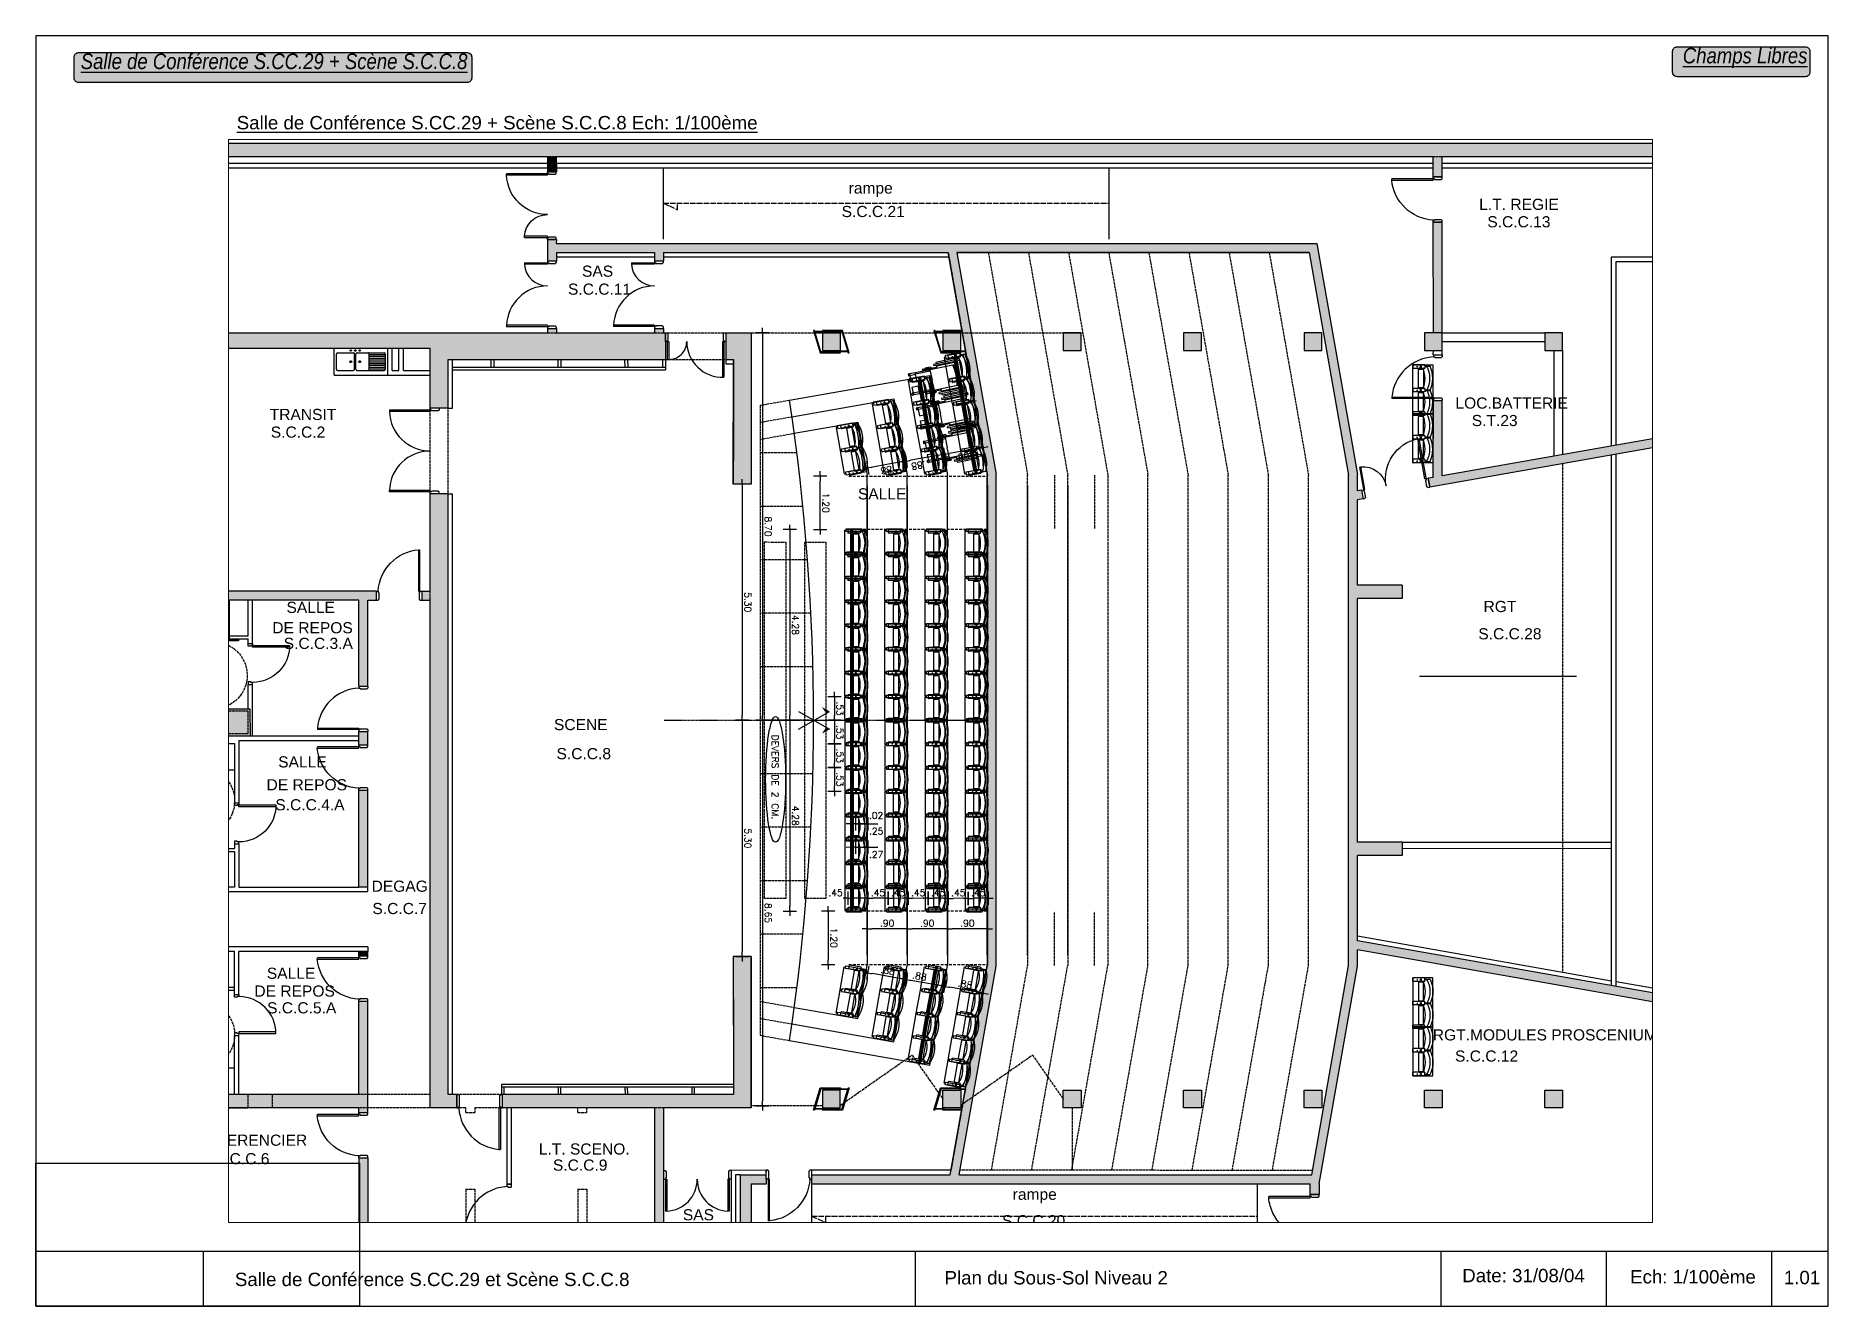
# Paper-space layout 'SCC29-SCC8' of a CAD drawing. Header units: millimetres. Extents: x 11 to 413, y 16 to 301.
# The model-space entities are those that its viewports show. They can reach past a viewport. Long polylines and large blocks are cut down to what shows.
import ezdxf

# ---------------------------------------------------------------- set-up
doc = ezdxf.new("R2010")
doc.units = ezdxf.units.MM
doc.header["$LTSCALE"] = 0.5
for name, pattern in [('ACAD_ISO02W100', [15, 12, -3]), ('ACAD_ISO04W100', [30, 24, -3, 0, -3]), ('AXES', [2, 1.25, -0.25, 0.25, -0.25]), ('CACHE', [0.375, 0.25, -0.125])]:
    doc.linetypes.add(name, pattern=pattern)
doc.layers.get('0').update_dxf_attribs({"linetype": 'CONTINUOUS'})
for name, color, linetype in [('-CART', 225, 'CONTINUOUS'), ('-LEGENDE', 3, 'CONTINUOUS'), ('02-MURS-MACONNERIE', 241, 'CONTINUOUS'), ('02-MURS-PORTEUR', 1, 'CONTINUOUS'), ('02-MURS-POTEAU', 6, 'CONTINUOUS'), ('04-CLOISONS', 2, 'CONTINUOUS'), ('05-MEN-INT', 4, 'CONTINUOUS'), ('08-EQUI-HANDI', 151, 'CONTINUOUS'), ('08-EQUI-MEUBLE', 8, 'CONTINUOUS'), ('08-EQUI-SANITAIRE', 121, 'CONTINUOUS'), ('10-ANN-NOMPIECE', 3, 'CONTINUOUS'), ('10-ANN-NOMPIECE-CODE', 171, 'CONTINUOUS'), ('14-HACH-MURS', 253, 'CONTINUOUS'), ('14-HACH-POTEAU', 251, 'CONTINUOUS'), ('QG-ACCOUDOIRS', 12, 'CONTINUOUS'), ('QG-ALLÉE', 86, 'CACHE'), ('QG-BLOCN', 12, 'CONTINUOUS'), ('QGI-AMO', 84, 'CONTINUOUS'), ('QGI-IMP-AXE', 96, 'AXES'), ('QGI-IMP-COT ALLEE', 7, 'CONTINUOUS')]:
    doc.layers.add(name, color=color, linetype=linetype)
doc.layers.add('-FEN', color=7, linetype='CONTINUOUS', plot=False)
doc.styles.add('COT', font='romans.shx')
doc.styles.add('NDP', font='ARIAL.TTF', dxfattribs={"height": 0.2})
doc.styles.add('REPCOUP', font='ARIAL.TTF', dxfattribs={"width": 0.85, "height": 0.6})
doc.styles.get("Standard").update_dxf_attribs({"font": 'TXT.SHX'})
doc.styles.add('TRAME', font='ARIAL.TTF')
doc.dimstyles.new('QGI-FAUTEUIL', dxfattribs={"dimtxt": 0.15, "dimasz": 0.11, "dimexe": 0, "dimexo": 0, "dimgap": 0.05, "dimtad": 1, "dimzin": 4, "dimdsep": 46, "dimtxsty": 'COT', "dimblk1": 'COTBLOC', "dimblk2": 'COTBLOC', "dimsah": 1, "dimcen": -0.1, "dimse1": 1, "dimse2": 1, "dimadec": 0, "dimazin": 0, "dimtfac": 1, "dimtmove": 2, "dimatfit": 3, "dimldrblk": 'COTBLOC', "dimfxl": 0, "dimtolj": 1, "dimarcsym": 0})
picture_1 = doc.add_image_def('image1.jpg', size_in_pixel=(640, 283))
pattern_1 = [(144.3506, (33261.98464, 51647.93362), (-0.3042616, 0.1205467), [1.27, -0.635]), (234.3506, (33261.98464, 51647.93362), (0.2495467, 0.2117383), [1.27, -0.635])]

psp = doc.layouts.new('SCC29-SCC8')

# ---------------------------------------------------------------- texts
at = {"layer": '-LEGENDE', "char_height": 4.5, "width": 210.4361, "attachment_point": 1, "style": 'REPCOUP'}
for s, insert in [('{\\fArial|b0|i1|c0|p34;\\H0.7778x;\\LChamps Libres}', (380.55, 298.17)), ('{\\fArial|b0|i1|c0|p34;\\H0.7778x;\\LSalle de Conférence S.CC.29 + Scène S.C.C.8}', (21.21, 296.89))]:
    psp.add_mtext(s, dxfattribs=dict(at, insert=insert))
at = {"layer": '-LEGENDE', "color": 3, "width": 210.4361, "attachment_point": 1, "style": 'TRAME'}
for s, insert, char_height in [('{\\LSalle de Conférence S.CC.29 + Scène S.C.C.8 Ech: 1/100ème}', (56.2, 282.87), 3), ('{\\H0.8571x;Date: 31/08/04}', (331.07, 24.22), 3.5), ('Ech: 1/100ème', (368.73, 23.94), 3), ('Salle de Conférence S.CC.29 et Scène S.C.C.8', (55.79, 23.36), 3), ('Plan du Sous-Sol Niveau 2', (214.96, 23.73), 3), ('1.01', (403.2, 23.78), 3)]:
    psp.add_mtext(s, dxfattribs=dict(at, insert=insert, char_height=char_height))

msp = doc.modelspace()

# ---------------------------------------------------------------- texts
at = {"layer": '10-ANN-NOMPIECE', "style": 'NDP'}
for s, p in [('DGT.', (33291.667, 51662.792)), ('SAS', (33277.437, 51661.847)), ('CONFERENCIER', (33288.778, 51662.019)), ('L.T. SCENO.', (33280.864, 51660.916)), ('rampe', (33270.212, 51660.191)), ('DE REPOS', (33287.734, 51658.456)), ('SALLE', (33287.524, 51658.017)), ('DEGAG.', (33285.523, 51655.708)), ('RGT.MODULES PROSCENIUM', (33261.495, 51655.132)), ('DE REPOS', (33288.217, 51653.845)), ('SALLE', (33288.043, 51653.296)), ('SCENE', (33282.076, 51651.466)), ('DE REPOS', (33288.662, 51650.348)), ('SALLE', (33288.423, 51649.846)), ('RGT', (33261.934, 51645.464)), ('TRANSIT ', (33289.497, 51645.636)), ('SALLE', (33276.19, 51645.25)), ('SAS', (33283.108, 51641.326)), ('LOC.BATTERIE', (33263.297, 51641.063)), ('rampe', (33277.51, 51638.514)), ('L.T. REGIE', (33263.495, 51636.577))]:
    msp.add_text(s, height=0.25, rotation=189.3506, dxfattribs=at).set_placement(p)
at = {"layer": '10-ANN-NOMPIECE-CODE', "style": 'NDP'}
for s, p in [('S.C.14', (33291.829, 51663.229)), ('S.C.C.22', (33277.699, 51662.23)), ('S.C.C.6', (33287.997, 51662.311)), ('S.C.C.9', (33280.493, 51661.221)), ('S.C.C.20', (33270.351, 51660.816)), ('S.C.C.5.B', (33289.804, 51660.164)), ('S.C.C.5.A', (33287.392, 51658.781)), ('S.C.C.7', (33285.423, 51656.199)), ('S.C.C.12', (33260.926, 51655.52)), ('S.C.C.4.A', (33287.95, 51654.256)), ('S.C.C.4.B', (33290.666, 51654.119)), ('S.C.C.3.B', (33290.918, 51652.228)), ('S.C.C.8', (33281.913, 51652.1)), ('S.C.C.3.A', (33288.353, 51650.653)), ('S.C.C.28', (33261.949, 51646.087)), ('S.C.C.2', (33289.409, 51646.023)), ('S.C.C.11', (33283.352, 51641.775)), ('S.T.23', (33262.872, 51641.39)), ('S.C.C.21', (33277.579, 51639.059)), ('S.C.C.13', (33263.252, 51636.933))]:
    msp.add_text(s, height=0.25, rotation=189.3506, dxfattribs=at).set_placement(p)
at = {"layer": 'QGI-AMO', "color": 7, "linetype": 'Continuous'}
for s, p in [('FAUTEUILS AMOVIBLES', (33256.881, 51640.383)), ('LEGENDE :', (33256.836, 51638.193))]:
    msp.add_text(s, height=0.15, rotation=99.3506, dxfattribs=at).set_placement(p)
at = {"layer": 'QGI-IMP-COT ALLEE'}
msp.add_text('DEVERS DE 2 CM.', height=0.15, rotation=99.3506, dxfattribs=at).set_placement((33277.236, 51650.769))

# ---------------------------------------------------------------- blocks, each defined once
blk = doc.blocks.new('MVP18')
for p, q in [((0.045, -0.03), (0.045, 0.915)), ((0.045, 0.915), (0.075, 0.915)), ((0.075, 0), (0.075, 0.915)), ((1.845, 0), (1.845, 0.915)), ((1.875, 0.915), (1.845, 0.915)), ((1.875, -0.03), (1.875, 0.915)), ((0, 0), (0.075, 0)), ((0, -0.2), (0, 0)), ((1.92, 0), (1.845, 0)), ((1.92, -0.2), (1.92, 0)), ((0, -0.2), (0.045, -0.2)), ((0.045, -0.03), (0.06, -0.03)), ((0.045, -0.185), (0.06, -0.185)), ((0.045, -0.2), (0.045, -0.185)), ((0.06, -0.185), (0.06, -0.03)), ((1.86, -0.185), (1.86, -0.03)), ((1.875, -0.03), (1.86, -0.03)), ((1.875, -0.185), (1.86, -0.185)), ((1.875, -0.2), (1.875, -0.185)), ((1.92, -0.2), (1.875, -0.2))]:
    blk.add_line(p, q)
for centre, start, end in [((0.045, 0), 0, 88.1221), ((1.875, 0), 91.8779, 180)]:
    blk.add_arc(centre, 0.915, start, end)
blk = doc.blocks.new('MVP9')
for p, q in [((0.075, 0.93), (0.045, 0.93)), ((0.045, -0.03), (0.045, 0.93)), ((0.075, 0.93), (0.075, 0)), ((0.075, 0), (0, 0)), ((0, 0), (0, -0.2)), ((0.975, 0), (0.975, -0.03)), ((1.02, 0), (0.975, 0)), ((0.045, -0.2), (0, -0.2)), ((0.06, -0.03), (0.045, -0.03)), ((0.06, -0.185), (0.045, -0.185)), ((0.045, -0.185), (0.045, -0.2)), ((0.06, -0.03), (0.06, -0.185)), ((0.975, -0.03), (0.96, -0.03)), ((0.96, -0.03), (0.96, -0.185)), ((0.975, -0.185), (0.96, -0.185)), ((0.975, -0.185), (0.975, -0.2)), ((1.02, -0.2), (0.975, -0.2)), ((1.02, 0), (1.02, -0.2))]:
    blk.add_line(p, q)
for centre, radius, start, end in [((0.175, 0), 0.83, 0, 0), ((-0.015, -0.057), 0.992, 3.3237, 84.7979)]:
    blk.add_arc(centre, radius, start, end)
blk = doc.blocks.new('M20L90D')
for points in [[(-185.5, 1.5), (-185.5, 93.5), (-181.5, 93.5), (-181.5, 1.5)], [(-1.5, 1.5), (-1.5, 93.5), (-5.5, 93.5), (-5.5, 1.5)], [(-187, 0), (-188.5, 0), (-188.5, 1.5), (-185.5, 1.5), (-185.5, -3.5), (-183.5, -3.5), (-183.5, -6), (-185.5, -6), (-185.5, -21.5), (-188.5, -21.5), (-188.5, -20), (-187, -20)], [(0, 0), (1.5, 0), (1.5, 1.5), (-1.5, 1.5), (-1.5, -3.5), (-3.5, -3.5), (-3.5, -6), (-1.5, -6), (-1.5, -21.5), (1.5, -21.5), (1.5, -20), (0, -20)]]:
    blk.add_lwpolyline(points, close=True)
for centre, start, end in [((-185.5, 1.5), 360, 90), ((-1.5, 1.5), 90, 180)]:
    blk.add_arc(centre, 92, start, end)
blk = doc.blocks.new('7DP9')
for p, q in [((0.055, -0.03), (0.055, 0.93)), ((0.085, 0.93), (0.055, 0.93)), ((0.085, 0.93), (0.085, 0)), ((0, 0), (0, -0.1)), ((0.085, 0), (0, 0)), ((0.07, -0.1), (0, -0.1)), ((0.07, -0.03), (0.055, -0.03)), ((0.07, -0.03), (0.07, -0.1)), ((0.97, -0.03), (0.97, -0.1)), ((0.985, -0.03), (0.97, -0.03)), ((1.04, -0.1), (0.97, -0.1)), ((1.04, 0), (0.985, 0)), ((0.985, 0), (0.985, -0.03)), ((1.04, 0), (1.04, -0.1))]:
    blk.add_line(p, q)
for centre, radius, start, end in [((0.185, 0), 0.83, 0, 0), ((-0.005, -0.057), 0.992, 3.3237, 84.7979)]:
    blk.add_arc(centre, radius, start, end)
blk = doc.blocks.new('MTP9')
for p, q in [((0.075, 0.93), (0.045, 0.93)), ((0.045, -0.03), (0.045, 0.93)), ((0.075, 0.93), (0.075, 0)), ((0, 0), (0, -0.3)), ((0.075, 0), (0, 0)), ((0.045, -0.3), (0, -0.3)), ((0.06, -0.03), (0.045, -0.03)), ((0.045, -0.285), (0.045, -0.3)), ((0.06, -0.285), (0.045, -0.285)), ((0.06, -0.03), (0.06, -0.285)), ((0.975, -0.03), (0.96, -0.03)), ((0.96, -0.03), (0.96, -0.285)), ((0.975, -0.285), (0.96, -0.285)), ((0.975, 0), (0.975, -0.03)), ((1.02, 0), (0.975, 0)), ((0.975, -0.285), (0.975, -0.3)), ((1.02, -0.3), (0.975, -0.3)), ((1.02, 0), (1.02, -0.3))]:
    blk.add_line(p, q)
for centre, radius, start, end in [((0.175, 0), 0.83, 0, 0), ((-0.015, -0.057), 0.992, 3.3237, 84.7979)]:
    blk.add_arc(centre, radius, start, end)
blk = doc.blocks.new('MVP14')
for p, q in [((0.045, 0.715), (0.075, 0.715)), ((0.045, -0.03), (0.045, 0.715)), ((0.075, 0), (0.075, 0.715)), ((1.445, 0.715), (1.475, 0.715)), ((1.445, 0), (1.445, 0.715)), ((1.475, -0.03), (1.475, 0.715)), ((0, -0.2), (0, 0)), ((0, 0), (0.075, 0)), ((1.52, 0), (1.445, 0)), ((1.52, -0.2), (1.52, 0)), ((0, -0.2), (0.045, -0.2)), ((0.045, -0.03), (0.06, -0.03)), ((0.045, -0.2), (0.045, -0.185)), ((0.045, -0.185), (0.06, -0.185)), ((0.06, -0.185), (0.06, -0.03)), ((1.475, -0.03), (1.46, -0.03)), ((1.46, -0.185), (1.46, -0.03)), ((1.475, -0.185), (1.46, -0.185)), ((1.475, -0.2), (1.475, -0.185)), ((1.52, -0.2), (1.475, -0.2))]:
    blk.add_line(p, q)
for centre, start, end in [((0.045, 0.001), 359.9495, 87.5953), ((1.475, 0.001), 92.4047, 180.0505)]:
    blk.add_arc(centre, 0.715, start, end)
blk = doc.blocks.new('AD')
for p, q in [((28, 38.3), (22, 38.3)), ((22, 38.3), (22, 3.3)), ((22, 3.3), (28, 3.3)), ((28, 3.3), (28, 38.3))]:
    blk.add_line(p, q)
blk = doc.blocks.new('AG')
blk.add_lwpolyline([(-28, 4.3), (-28, 37.3, -0.414214), (-27, 38.3), (-23, 38.3, -0.414214), (-22, 37.3), (-22, 4.3, -0.414214), (-23, 3.3), (-27, 3.3, -0.414214)], format="xyb", close=True)
blk = doc.blocks.new('MVP84')
for p, q in [((0.045, -0.03), (0.045, 0.799)), ((0.045, -0.03), (0.045, 0.799)), ((0.075, 0), (0.075, 0.8)), ((1.275, 0), (1.275, 0.4)), ((1.305, 0.4), (1.305, -0.03)), ((0.075, 0), (0, 0)), ((0, -0.2), (0, 0)), ((0.045, -0.2), (0, -0.2)), ((0.06, -0.03), (0.045, -0.03)), ((0.06, -0.185), (0.045, -0.185)), ((0.045, -0.2), (0.045, -0.185)), ((0.06, -0.185), (0.06, -0.03)), ((1.35, 0), (1.275, 0)), ((1.305, -0.03), (1.29, -0.03)), ((1.29, -0.03), (1.29, -0.185)), ((1.305, -0.185), (1.29, -0.185)), ((1.305, -0.185), (1.305, -0.2)), ((1.35, -0.2), (1.305, -0.2)), ((1.35, 0), (1.35, -0.2))]:
    blk.add_line(p, q)
for centre, radius, start, end in [((0.075, 0), 0.8, 360, 92.1491), ((1.275, 0), 0.4, 85.6988, 180)]:
    blk.add_arc(centre, radius, start, end)
blk = doc.blocks.new('E4')
for p, q in [((-1.2, 0), (0, 0)), ((-1.2, -0.6), (-1.2, 0)), ((0, -0.6), (0, 0)), ((-1.15, -0.47), (-1.15, -0.13)), ((-1.12, -0.1), (-0.775, -0.1)), ((-0.745, -0.47), (-0.745, -0.13)), ((-0.715, -0.47), (-0.715, -0.13)), ((-0.685, -0.1), (-0.085, -0.1)), ((-0.415, -0.47), (-0.415, -0.13)), ((-0.415, -0.14), (-0.055, -0.14)), ((-0.415, -0.18), (-0.055, -0.18)), ((-0.415, -0.22), (-0.055, -0.22)), ((-0.415, -0.26), (-0.055, -0.26)), ((-0.415, -0.3), (-0.055, -0.3)), ((-0.415, -0.34), (-0.055, -0.34)), ((-0.415, -0.38), (-0.055, -0.38)), ((-0.055, -0.47), (-0.055, -0.13)), ((-1.2, -0.6), (0, -0.6)), ((-1.12, -0.5), (-0.775, -0.5)), ((-0.685, -0.5), (-0.085, -0.5)), ((-0.415, -0.42), (-0.055, -0.42)), ((-0.415, -0.46), (-0.055, -0.46))]:
    blk.add_line(p, q)
for centre, radius in [((-0.83, -0.3), 0.022), ((-0.83, -0.05), 0.015), ((-0.73, -0.05), 0.0175), ((-0.63, -0.3), 0.022), ((-0.63, -0.05), 0.015)]:
    blk.add_circle(centre, radius)
for centre, start, end in [((-1.12, -0.13), 90, 180), ((-0.775, -0.13), 0, 90), ((-0.685, -0.13), 90, 180), ((-0.445, -0.13), 0, 90), ((-0.085, -0.13), 0, 90), ((-1.12, -0.47), 180, 270), ((-0.775, -0.47), 270, 0), ((-0.685, -0.47), 180, 270), ((-0.445, -0.47), 270, 0), ((-0.085, -0.47), 270, 0)]:
    blk.add_arc(centre, 0.03, start, end)
blk = doc.blocks.new('MVP95')
for p, q in [((0.045, -0.03), (0.045, 0.915)), ((0.075, 0.915), (0.045, 0.915)), ((0.075, 0), (0.075, 0.915)), ((1.475, 0.515), (1.445, 0.515)), ((1.445, 0), (1.445, 0.515)), ((1.475, 0.515), (1.475, -0.03)), ((0, -0.2), (0, 0)), ((0.075, 0), (0, 0)), ((0.045, -0.2), (0, -0.2)), ((0.06, -0.03), (0.045, -0.03)), ((0.045, -0.2), (0.045, -0.185)), ((0.06, -0.185), (0.045, -0.185)), ((0.06, -0.185), (0.06, -0.03)), ((1.52, 0), (1.445, 0)), ((1.46, -0.03), (1.46, -0.185)), ((1.475, -0.03), (1.46, -0.03)), ((1.475, -0.185), (1.46, -0.185)), ((1.475, -0.185), (1.475, -0.2)), ((1.52, -0.2), (1.475, -0.2)), ((1.52, 0), (1.52, -0.2))]:
    blk.add_line(p, q)
for centre, radius, start, end in [((0.045, 0), 0.915, 359.9692, 88.1212), ((1.475, 0.001), 0.515, 93.3395, 180.0973)]:
    blk.add_arc(centre, radius, start, end)
blk = doc.blocks.new('G10D80D')
for points in [[(-4.5, 0), (-4.5, 83), (-8.5, 83), (-8.5, 0)], [(-92, 0), (-87.5, 0), (-87.5, -4), (-86, -4), (-86, -10), (-92, -10)], [(0, 0), (-4.5, 0), (-4.5, -4), (-6, -4), (-6, -10), (0, -10)]]:
    blk.add_lwpolyline(points, close=True)
blk.add_arc((-4.5, 0), 83, 90, 180)
blk = doc.blocks.new('_PSD8383')
for p, q in [((0, 80), (80, 80)), ((0, 0), (0, 80)), ((3, 40), (3, 69)), ((11, 77), (69, 77)), ((77, 11), (77, 69)), ((80, 0), (80, 80)), ((0, 0), (80, 0)), ((3, 11), (3, 16.8)), ((11, 3), (16.8, 3)), ((40, 3), (69, 3))]:
    blk.add_line(p, q)
for radius in [4.75, 3.25]:
    blk.add_circle((20.5, 20.5), radius)
for centre, radius, start, end in [((11, 69), 8, 90, 180), ((69, 69), 8, 0, 90), ((40, 40), 37, 180, 270), ((5, 16.8), 2, 33.5573, 180), ((11, 11), 8, 180, 270), ((40, 40), 40, 213.5573, 236.4427), ((16.8, 5), 2, 270, 56.4427), ((69, 11), 8, 270, 0)]:
    blk.add_arc(centre, radius, start, end)
blk = doc.blocks.new('_PSV6747')
for points in [[(33.5, -23.5, 0.134143), (31.2, -15, 0.106824), (23.7, -6.9, 0.082422), (13.3, -1.9, 0.070813), (0, 0, 0.070813), (-13.3, -1.9, 0.082422), (-23.7, -6.9, 0.106824), (-31.2, -15, 0.134143), (-33.5, -23.5, 0.134143), (-31.2, -32, 0.106824), (-23.7, -40.1, 0.082422), (-13.3, -45.1, 0.070813), (0, -47, 0.070813), (13.3, -45.1, 0.082422), (23.7, -40.1, 0.106824), (31.2, -32, 0.134143)], [(30.5, -23.5, 0.134143), (28.6, -16.5, 0.106824), (22, -9.3, 0.082422), (12.4, -4.8, 0.070813), (0, -3, 0.070813), (-12.4, -4.8, 0.082422), (-22, -9.3, 0.106824), (-28.6, -16.5, 0.134143), (-30.5, -23.5, 0.134143), (-28.6, -30.5, 0.106824), (-22, -37.7, 0.082422), (-12.4, -42.2, 0.070813), (0, -44, 0.070813), (12.4, -42.2, 0.082422), (22, -37.7, 0.106824), (28.6, -30.5, 0.134143)]]:
    blk.add_lwpolyline(points, format="xyb", close=True)
for radius in [2.25, 2]:
    blk.add_circle((0, -9.9), radius)
blk = doc.blocks.new('_PSWEN2')
for p, q in [((-17.5, 8), (-17.5, 36)), ((-16.5, 8), (-16.5, 36)), ((-13.5, 8), (-13.5, 36)), ((9.5, 4), (-9.5, 4)), ((9.5, 1), (-9.5, 1)), ((9.5, 0), (-9.5, 0)), ((13.5, 8), (13.5, 36)), ((16.5, 8), (16.5, 36)), ((17.5, 8), (17.5, 36))]:
    blk.add_line(p, q)
for points in [[(17.5, 36, 0.068264), (16.3, 45, 0.080452), (12.9, 52.4, 0.107069), (7, 58, 0.138474), (0, 60, 0.138474), (-7, 58, 0.107069), (-12.9, 52.4, 0.080452), (-16.3, 45, 0.068264), (-17.5, 36, 0.068264)], [(16.5, 36, 0.068264), (15.3, 44.8, 0.080452), (12, 51.8, 0.107069), (6.4, 57.2, 0.138474), (0, 59, 0.138474), (-6.4, 57.2, 0.107069), (-12, 51.8, 0.080452), (-15.3, 44.8, 0.068264), (-16.5, 36, 0.068264)]]:
    blk.add_lwpolyline(points, format="xyb")
blk.add_lwpolyline([(0, 16, 0.138474), (4.9, 17.4, 0.107069), (9.5, 21.9, 0.080452), (12.4, 28, 0.068264), (13.5, 36, 0.068264), (12.4, 44, 0.080452), (9.5, 50.1, 0.107069), (4.9, 54.6, 0.138474), (0, 56, 0.138474), (-4.9, 54.6, 0.107069), (-9.5, 50.1, 0.080452), (-12.4, 44, 0.068264), (-13.5, 36, 0.068264), (-12.4, 28, 0.080452), (-9.5, 21.9, 0.107069), (-4.9, 17.4, 0.138474)], format="xyb", close=True)
for centre, radius in [((0, 25), 3.25), ((0, 25), 2.25), ((0, 9.5), 1.75)]:
    blk.add_circle(centre, radius)
for centre, radius, start, end in [((-9.5, 8), 8, 180, 270), ((-9.5, 8), 7, 180, 270), ((-9.5, 8), 4, 180, 270), ((9.5, 8), 8, 270, 0), ((9.5, 8), 4, 270, 360), ((9.5, 8), 7, 270, 0)]:
    blk.add_arc(centre, radius, start, end)
blk = doc.blocks.new('Hand-siege')
for p, q in [((-13.2, 21.9), (46.8, 21.9)), ((-13.2, 18.4), (-13.2, 21.9)), ((-13.2, 18.4), (46.8, 18.4)), ((-7.2, 25.4), (40.8, 25.4)), ((-7.2, 25.4), (-7.2, 21.9)), ((-7.2, 18.4), (-7.2, 11.4)), ((-7.2, 16.4), (40.8, 16.4)), ((-7.2, 11.4), (90.5, 11.4)), ((40.8, 25.4), (40.8, 21.9)), ((40.8, 18.4), (40.8, 11.4)), ((40.9, 13.8), (50.3, 13.8)), ((46.8, 21.9), (46.8, 18.4)), ((50.3, 13.8), (50.3, 11.4)), ((52.7, 15.6), (52.7, 14.1)), ((52.7, 15.6), (55, 15.6)), ((55, 14.1), (52.7, 14.1)), ((55, 17.6), (66.9, 17.6)), ((55, 12.1), (55, 17.6)), ((66.9, 12.1), (55, 12.1)), ((55.6, 12.1), (55.6, 11.4)), ((56.8, 11.4), (56.8, -12.1)), ((56.8, 8.4), (90.5, 8.4)), ((58.1, 12.1), (58.1, 11.4)), ((58.6, 15.6), (58.6, 12.1)), ((58.6, 15.6), (73.6, 15.6)), ((73.6, 14.1), (58.6, 14.1)), ((66.9, 17.6), (66.9, 15.6)), ((66.9, 14.1), (66.9, 12.1)), ((73.6, 15.6), (73.6, 14.1)), ((90.8, 12.1), (103.4, 12.1)), ((90.8, 7.8), (103.4, 7.8)), ((90.8, -6.1), (90.8, 7.8)), ((103.4, 7.8), (103.4, -6.1)), ((103.8, 11.4), (104.2, 11.4)), ((103.8, 8.4), (104.2, 8.4)), ((104.2, 12.3), (106.8, 12.3)), ((104.2, 7.5), (104.2, 12.3)), ((104.2, 7.5), (106.8, 7.5)), ((106.8, 12.3), (106.8, 7.5)), ((-7.2, -42.6), (-7.2, -35.6)), ((-7.2, -35.6), (90.5, -35.6)), ((40.8, -42.6), (40.8, -35.6)), ((40.9, -37.9), (50.3, -37.9)), ((50.3, -37.9), (50.3, -35.6)), ((55, -38.3), (52.7, -38.3)), ((52.7, -39.8), (52.7, -38.3)), ((52.7, -39.8), (55, -39.8)), ((66.9, -36.3), (55, -36.3)), ((55, -36.3), (55, -41.8)), ((55.6, -36.3), (55.6, -35.6)), ((56.8, -35.6), (56.8, -12.1)), ((56.8, -32.6), (90.5, -32.6)), ((58.1, -36.3), (58.1, -35.6)), ((58.6, -39.8), (58.6, -36.3)), ((73.6, -38.3), (58.6, -38.3)), ((58.6, -39.8), (73.6, -39.8)), ((66.9, -38.3), (66.9, -36.3)), ((66.9, -41.8), (66.9, -39.8)), ((73.6, -39.8), (73.6, -38.3)), ((103.4, -6.1), (90.8, -6.1)), ((90.8, -18.1), (90.8, -32)), ((103.4, -18.1), (90.8, -18.1)), ((90.8, -32), (103.4, -32)), ((90.8, -36.2), (103.4, -36.2)), ((103.4, -32), (103.4, -18.1)), ((103.8, -32.6), (104.2, -32.6)), ((103.8, -35.6), (104.2, -35.6)), ((104.2, -31.7), (106.8, -31.7)), ((104.2, -31.7), (104.2, -36.4)), ((104.2, -36.4), (106.8, -36.4)), ((106.8, -36.4), (106.8, -31.7)), ((-13.2, -42.6), (-13.2, -46.1)), ((-13.2, -42.6), (46.8, -42.6)), ((-13.2, -46.1), (46.8, -46.1)), ((-7.2, -40.6), (40.8, -40.6)), ((-7.2, -49.6), (-7.2, -46.1)), ((-7.2, -49.6), (40.8, -49.6)), ((40.8, -49.6), (40.8, -46.1)), ((46.8, -46.1), (46.8, -42.6)), ((55, -41.8), (66.9, -41.8))]:
    blk.add_line(p, q)
for centre in [(57.8, 14.8), (57.8, -39)]:
    blk.add_circle(centre, 0.435)
for centre, radius, start, end in [((113.6, -12.1), 114.2, 168.1249, 180), ((113.6, -12.1), 111.7, 167.8551, 180), ((94.1, 9.9), 3.96, 147.0992, 211.8662), ((100.1, 9.9), 3.96, 328.1338, 32.9008), ((113.6, -12.1), 114.2, 180, 191.8751), ((113.6, -12.1), 111.7, 180, 192.1449), ((94.1, -34.1), 3.96, 148.1338, 212.9008), ((100.1, -34.1), 3.96, 327.0992, 31.8662)]:
    blk.add_arc(centre, radius, start, end)
blk = doc.blocks.new('F-NEC45')
for p, q in [((-3.8, 21), (-3.8, 22.6)), ((3.2, 21), (3.2, 22.6)), ((9.2, 27.5), (20.4, 27.5)), ((9.2, 27.5), (20.4, 27.5)), ((-3.8, -21), (-3.8, -22.6)), ((3.2, -21), (3.2, -22.6)), ((9.2, -27.5), (20.4, -27.5)), ((14.3, -27.5), (20.4, -27.5))]:
    blk.add_line(p, q)
blk.add_lwpolyline([(5.6, 20), (5.6, -20, -0.414214), (4.6, -21), (-4.4, -21, -0.414214), (-5.4, -20), (-5.4, 20, -0.414214), (-4.4, 21), (4.6, 21, -0.414214)], format="xyb", close=True)
for centre, radius, start, end in [((-3.5, 22.6), 0.302, 105.8047, 180), ((-0.3, 11.3), 12.1, 74.0589, 105.8047), ((2.9, 22.6), 0.302, 0, 74.0589), ((-47.4, 0), 57, 335.6745, 24.3254), ((14.3, 27), 0.5, 90, 207.9796), ((-36.6, 0), 57, 332.0204, 27.9796), ((20.4, 27), 0.5, 25.3554, 90), ((-36.6, 0), 63.5, 334.6446, 25.3554), ((-3.5, -22.6), 0.302, 180, 254.1953), ((-0.3, -11.3), 12.1, 254.1953, 285.9411), ((2.9, -22.6), 0.302, 285.9411, 0), ((14.3, -27), 0.5, 152.0204, 270), ((20.4, -27), 0.5, 270, 334.6446)]:
    blk.add_arc(centre, radius, start, end)
blk = doc.blocks.new('COTBLOC')
for p, q in [((-0.76, 0), (-0.99, 0)), ((0, 0), (-0.76, 0)), ((0, -1.3608), (0, 1.3608)), ((0, 0), (0.76, 0)), ((0.76, 0), (0.99, 0))]:
    blk.add_line(p, q)
at = {"const_width": 0.15}
blk.add_lwpolyline([(-0.1, 0, 1), (0.1, 0, 1)], format="xyb", close=True, dxfattribs=at)
blk = doc.blocks.new('*D123')
at = {"layer": 'QGI-IMP-COT ALLEE', "color": 0, "lineweight": -2}
blk.add_line((33278.889, 51642.015), (33277.512, 51650.379), dxfattribs=at)
at = {"layer": 'QGI-IMP-COT ALLEE', "color": 0, "lineweight": -2, "xscale": 0.11, "yscale": 0.11, "zscale": 0.11}
for p, rotation in [((33277.494, 51650.487), 99.35057366943255), ((33278.907, 51641.907), 279.3505736694325)]:
    blk.add_blockref('COTBLOC', p, dxfattribs=dict(at, rotation=rotation))
at = {"layer": 'QGI-IMP-COT ALLEE', "color": 0, "lineweight": -3, "insert": (33278.077, 51646.177), "char_height": 0.15, "attachment_point": 5, "rotation": 99.3506, "style": 'COT'}
blk.add_mtext('\\A1;8.70', dxfattribs=at)
blk = doc.blocks.new('A-NEC45')
for p, q in [((-18, 3.5), (-18, -3.5)), ((8.7, 4), (-17.5, 4)), ((9.2, 3.5), (9.2, -3.5)), ((8.7, -4), (-17.5, -4))]:
    blk.add_line(p, q)
at = {"color": 7, "lineweight": -3}
for p, q in [((-9, 0), (-7, 0)), ((-8, -1), (-8, 1)), ((-2.1, 0), (2.1, 0)), ((0, -2.1), (0, 2.1)), ((11, 0), (13, 0)), ((12, -1), (12, 1))]:
    blk.add_line(p, q, dxfattribs=at)
for centre, radius, start, end in [((-17.5, 3.5), 0.5, 90, 180), ((8.7, 3.5), 0.5, 0, 90), ((-17.5, -3.5), 0.5, 180, 270), ((-6.9, 0), 14.2, 343.4955, 343.6694), ((8.7, -3.5), 0.5, 270, 0)]:
    blk.add_arc(centre, radius, start, end)
blk = doc.blocks.new('*D124')
at = {"layer": 'QGI-IMP-COT ALLEE', "color": 0, "lineweight": -2}
blk.add_line((33277.476, 51650.596), (33276.107, 51658.91), dxfattribs=at)
at = {"layer": 'QGI-IMP-COT ALLEE', "color": 0, "lineweight": -2, "xscale": 0.11, "yscale": 0.11, "zscale": 0.11}
for p, rotation in [((33276.089, 51659.019), 99.35057366943255), ((33277.494, 51650.487), 279.3505736694325)]:
    blk.add_blockref('COTBLOC', p, dxfattribs=dict(at, rotation=rotation))
at = {"layer": 'QGI-IMP-COT ALLEE', "color": 0, "lineweight": -3, "insert": (33276.668, 51654.733), "char_height": 0.15, "attachment_point": 5, "rotation": 99.3506, "style": 'COT'}
blk.add_mtext('\\A1;8.65', dxfattribs=at)
blk = doc.blocks.new('*D125')
at = {"layer": 'QGI-IMP-COT ALLEE', "color": 0, "lineweight": -2}
blk.add_line((33275.329, 51654.58), (33275.169, 51655.546), dxfattribs=at)
at = {"layer": 'QGI-IMP-COT ALLEE', "color": 0, "lineweight": -2, "xscale": 0.11, "yscale": 0.11, "zscale": 0.11}
for p, rotation in [((33275.151, 51655.655), 99.35059935256359), ((33275.346, 51654.471), 279.3505993525636)]:
    blk.add_blockref('COTBLOC', p, dxfattribs=dict(at, rotation=rotation))
at = {"layer": 'QGI-IMP-COT ALLEE', "color": 0, "lineweight": -3, "insert": (33275.126, 51655.043), "char_height": 0.15, "attachment_point": 5, "rotation": 99.3506, "style": 'COT'}
blk.add_mtext('\\A1;1.20', dxfattribs=at)
blk = doc.blocks.new('*D126')
at = {"layer": 'QGI-IMP-COT ALLEE', "color": 0, "lineweight": -2}
blk.add_line((33272.754, 51654.449), (33273.425, 51654.559), dxfattribs=at)
at = {"layer": 'QGI-IMP-COT ALLEE', "color": 0, "lineweight": -2, "xscale": 0.11, "yscale": 0.11, "zscale": 0.11}
for p, rotation in [((33272.645, 51654.431), 189.3505736694325), ((33273.533, 51654.577), 9.350573669432544)]:
    blk.add_blockref('COTBLOC', p, dxfattribs=dict(at, rotation=rotation))
at = {"layer": 'QGI-IMP-COT ALLEE', "color": 0, "lineweight": -3, "insert": (33273.11, 51654.381), "char_height": 0.15, "attachment_point": 5, "rotation": 189.3506, "style": 'COT'}
blk.add_mtext('\\A1;.90', dxfattribs=at)
blk = doc.blocks.new('*D127')
at = {"layer": 'QGI-IMP-COT ALLEE', "color": 0, "lineweight": -2}
blk.add_line((33273.29, 51653.843), (33273.516, 51653.88), dxfattribs=at)
at = {"layer": 'QGI-IMP-COT ALLEE', "color": 0, "lineweight": -2, "xscale": 0.11, "yscale": 0.11, "zscale": 0.11}
for p, rotation in [((33273.181, 51653.825), 189.3505736694325), ((33273.625, 51653.898), 9.350573669432544)]:
    blk.add_blockref('COTBLOC', p, dxfattribs=dict(at, rotation=rotation))
at = {"layer": 'QGI-IMP-COT ALLEE', "color": 0, "lineweight": -3, "insert": (33273.423, 51653.738), "char_height": 0.15, "attachment_point": 5, "rotation": 189.3506, "style": 'COT'}
blk.add_mtext('\\A1;.45', dxfattribs=at)
blk = doc.blocks.new('*D128')
at = {"layer": 'QGI-IMP-COT ALLEE', "color": 0, "lineweight": -2}
blk.add_line((33274.535, 51643.97), (33275.158, 51644.189), dxfattribs=at)
at = {"layer": 'QGI-IMP-COT ALLEE', "color": 0, "lineweight": -2, "xscale": 0.11, "yscale": 0.11, "zscale": 0.11}
for p, rotation in [((33275.262, 51644.225), 19.35057366198454), ((33274.432, 51643.934), 199.3505736619846)]:
    blk.add_blockref('COTBLOC', p, dxfattribs=dict(at, rotation=rotation))
at = {"layer": 'QGI-IMP-COT ALLEE', "color": 0, "lineweight": -3, "insert": (33274.974, 51644.277), "char_height": 0.15, "attachment_point": 5, "rotation": 19.3506, "style": 'COT'}
blk.add_mtext('\\A1;.88', dxfattribs=at)
blk = doc.blocks.new('*D129')
at = {"layer": 'QGI-IMP-COT ALLEE', "color": 0, "lineweight": -2}
blk.add_line((33278.788, 51645.441), (33277.962, 51650.453), dxfattribs=at)
at = {"layer": 'QGI-IMP-COT ALLEE', "color": 0, "lineweight": -2, "xscale": 0.11, "yscale": 0.11, "zscale": 0.11}
for p, rotation in [((33277.944, 51650.562), 99.35057366943255), ((33278.805, 51645.332), 279.3505736694325)]:
    blk.add_blockref('COTBLOC', p, dxfattribs=dict(at, rotation=rotation))
at = {"layer": 'QGI-IMP-COT ALLEE', "color": 0, "lineweight": -3, "insert": (33278.252, 51647.927), "char_height": 0.15, "attachment_point": 5, "rotation": 99.3506, "style": 'COT'}
blk.add_mtext('\\A1;5.30', dxfattribs=at)
blk = doc.blocks.new('*D130')
at = {"layer": 'QGI-IMP-COT ALLEE', "color": 0, "lineweight": -2}
blk.add_line((33277.568, 51646.274), (33276.908, 51650.28), dxfattribs=at)
at = {"layer": 'QGI-IMP-COT ALLEE', "color": 0, "lineweight": -2, "xscale": 0.11, "yscale": 0.11, "zscale": 0.11}
for p, rotation in [((33276.89, 51650.388), 99.35057366943255), ((33277.586, 51646.165), 279.3505736694325)]:
    blk.add_blockref('COTBLOC', p, dxfattribs=dict(at, rotation=rotation))
at = {"layer": 'QGI-IMP-COT ALLEE', "color": 0, "lineweight": -3, "insert": (33277.115, 51648.256), "char_height": 0.15, "attachment_point": 5, "rotation": 99.3506, "style": 'COT'}
blk.add_mtext('\\A1;4.28', dxfattribs=at)
blk = doc.blocks.new('*D131')
at = {"layer": 'QGI-IMP-COT ALLEE', "color": 0, "lineweight": -2}
blk.add_line((33276.931, 51645.946), (33277.091, 51644.979), dxfattribs=at)
at = {"layer": 'QGI-IMP-COT ALLEE', "color": 0, "lineweight": -2, "xscale": 0.11, "yscale": 0.11, "zscale": 0.11}
for p, rotation in [((33276.914, 51646.054), 99.35057366943255), ((33277.108, 51644.871), 279.3505736694325)]:
    blk.add_blockref('COTBLOC', p, dxfattribs=dict(at, rotation=rotation))
at = {"layer": 'QGI-IMP-COT ALLEE', "color": 0, "lineweight": -3, "insert": (33276.888, 51645.442), "char_height": 0.15, "attachment_point": 5, "rotation": 99.3506, "style": 'COT'}
blk.add_mtext('\\A1;1.20', dxfattribs=at)
blk = doc.blocks.new('*D132')
at = {"layer": 'QGI-IMP-COT ALLEE', "color": 0, "lineweight": -2}
blk.add_line((33275.366, 51644.262), (33275.988, 51644.48), dxfattribs=at)
at = {"layer": 'QGI-IMP-COT ALLEE', "color": 0, "lineweight": -2, "xscale": 0.11, "yscale": 0.11, "zscale": 0.11}
for p, rotation in [((33276.092, 51644.517), 19.35057366198454), ((33275.262, 51644.225), 199.3505736619846)]:
    blk.add_blockref('COTBLOC', p, dxfattribs=dict(at, rotation=rotation))
at = {"layer": 'QGI-IMP-COT ALLEE', "color": 0, "lineweight": -3, "insert": (33275.636, 51644.489), "char_height": 0.15, "attachment_point": 5, "rotation": 19.3506, "style": 'COT'}
blk.add_mtext('\\A1;.88', dxfattribs=at)
blk = doc.blocks.new('121-AXE1')
for p, q in [((9.6, -16.6), (-9.6, 16.6)), ((-9.6, -16.6), (9.6, 16.6))]:
    blk.add_line(p, q)
at = {"linetype": 'AXES'}
blk.add_line((0, -48.6), (0, 14.3), dxfattribs=at)
for points in [[(-9.6, 16.6), (-14.3, 8.2), (-7.5, 12.9)], [(9.6, 16.6), (14.3, 8.2), (7.5, 12.9)]]:
    blk.add_solid(points)
blk = doc.blocks.new('*D133')
at = {"layer": 'QGI-IMP-COT ALLEE', "color": 0, "lineweight": -2}
blk.add_line((33277.926, 51650.67), (33277.101, 51655.683), dxfattribs=at)
at = {"layer": 'QGI-IMP-COT ALLEE', "color": 0, "lineweight": -2, "xscale": 0.11, "yscale": 0.11, "zscale": 0.11}
for p, rotation in [((33277.083, 51655.791), 99.35057366943255), ((33277.944, 51650.562), 279.3505736694325)]:
    blk.add_blockref('COTBLOC', p, dxfattribs=dict(at, rotation=rotation))
at = {"layer": 'QGI-IMP-COT ALLEE', "color": 0, "lineweight": -3, "insert": (33277.39, 51653.156), "char_height": 0.15, "attachment_point": 5, "rotation": 99.3506, "style": 'COT'}
blk.add_mtext('\\A1;5.30', dxfattribs=at)
blk = doc.blocks.new('*D134')
at = {"layer": 'QGI-IMP-COT ALLEE', "color": 0, "lineweight": -2}
for p, q in [((33274.676, 51652.375), (33274.568, 51652.357)), ((33274.805, 51652.396), (33274.785, 51652.393)), ((33274.913, 51652.414), (33275.022, 51652.432))]:
    blk.add_line(p, q, dxfattribs=at)
at = {"layer": 'QGI-IMP-COT ALLEE', "color": 0, "lineweight": -2, "xscale": 0.11, "yscale": 0.11, "zscale": 0.11}
for p, rotation in [((33274.785, 51652.393), 9.350573669432544), ((33274.805, 51652.396), 189.3505736694325)]:
    blk.add_blockref('COTBLOC', p, dxfattribs=dict(at, rotation=rotation))
at = {"layer": 'QGI-IMP-COT ALLEE', "color": 0, "lineweight": -3, "insert": (33274.635, 51652.18), "char_height": 0.15, "attachment_point": 5, "rotation": 189.3506, "style": 'COT'}
blk.add_mtext('\\A1;.02', dxfattribs=at)
blk = doc.blocks.new('*D135')
at = {"layer": 'QGI-IMP-COT ALLEE', "color": 0, "lineweight": -2}
for p, q in [((33274.696, 51652.378), (33274.587, 51652.36)), ((33275.051, 51652.436), (33274.805, 51652.396)), ((33275.16, 51652.454), (33275.268, 51652.472))]:
    blk.add_line(p, q, dxfattribs=at)
at = {"layer": 'QGI-IMP-COT ALLEE', "color": 0, "lineweight": -2, "xscale": 0.11, "yscale": 0.11, "zscale": 0.11}
for p, rotation in [((33275.051, 51652.436), 189.3505736694325), ((33274.805, 51652.396), 9.350573669432544)]:
    blk.add_blockref('COTBLOC', p, dxfattribs=dict(at, rotation=rotation))
at = {"layer": 'QGI-IMP-COT ALLEE', "color": 0, "lineweight": -3, "insert": (33274.577, 51652.528), "char_height": 0.15, "attachment_point": 5, "rotation": 189.3506, "style": 'COT'}
blk.add_mtext('\\A1;.25', dxfattribs=at)
blk = doc.blocks.new('*D136')
at = {"layer": 'QGI-IMP-COT ALLEE', "color": 0, "lineweight": -2}
blk.add_line((33276.873, 51650.497), (33276.213, 51654.502), dxfattribs=at)
at = {"layer": 'QGI-IMP-COT ALLEE', "color": 0, "lineweight": -2, "xscale": 0.11, "yscale": 0.11, "zscale": 0.11}
for p, rotation in [((33276.195, 51654.611), 99.35057366943255), ((33276.89, 51650.388), 279.3505736694325)]:
    blk.add_blockref('COTBLOC', p, dxfattribs=dict(at, rotation=rotation))
at = {"layer": 'QGI-IMP-COT ALLEE', "color": 0, "lineweight": -3, "insert": (33276.419, 51652.479), "char_height": 0.15, "attachment_point": 5, "rotation": 99.3506, "style": 'COT'}
blk.add_mtext('\\A1;4.28', dxfattribs=at)
blk = doc.blocks.new('*D137')
at = {"layer": 'QGI-IMP-COT ALLEE', "color": 0, "lineweight": -2}
blk.add_line((33275.716, 51651.38), (33275.665, 51651.686), dxfattribs=at)
at = {"layer": 'QGI-IMP-COT ALLEE', "color": 0, "lineweight": -2, "xscale": 0.11, "yscale": 0.11, "zscale": 0.11}
for p, rotation in [((33275.647, 51651.795), 99.35057366943255), ((33275.734, 51651.272), 279.3505736694325)]:
    blk.add_blockref('COTBLOC', p, dxfattribs=dict(at, rotation=rotation))
at = {"layer": 'QGI-IMP-COT ALLEE', "color": 0, "lineweight": -3, "insert": (33275.567, 51651.513), "char_height": 0.15, "attachment_point": 5, "rotation": 99.3506, "style": 'COT'}
blk.add_mtext('\\A1;.53', dxfattribs=at)
blk = doc.blocks.new('*D138')
at = {"layer": 'QGI-IMP-COT ALLEE', "color": 0, "lineweight": -2}
blk.add_line((33275.802, 51650.857), (33275.751, 51651.163), dxfattribs=at)
at = {"layer": 'QGI-IMP-COT ALLEE', "color": 0, "lineweight": -2, "xscale": 0.11, "yscale": 0.11, "zscale": 0.11}
for p, rotation in [((33275.734, 51651.272), 99.35057366943255), ((33275.82, 51650.749), 279.3505736694325)]:
    blk.add_blockref('COTBLOC', p, dxfattribs=dict(at, rotation=rotation))
at = {"layer": 'QGI-IMP-COT ALLEE', "color": 0, "lineweight": -3, "insert": (33275.653, 51650.99), "char_height": 0.15, "attachment_point": 5, "rotation": 99.3506, "style": 'COT'}
blk.add_mtext('\\A1;.53', dxfattribs=at)
blk = doc.blocks.new('*D139')
at = {"layer": 'QGI-IMP-COT ALLEE', "color": 0, "lineweight": -2}
blk.add_line((33275.888, 51650.334), (33275.838, 51650.64), dxfattribs=at)
at = {"layer": 'QGI-IMP-COT ALLEE', "color": 0, "lineweight": -2, "xscale": 0.11, "yscale": 0.11, "zscale": 0.11}
for p, rotation in [((33275.82, 51650.749), 99.35057366943255), ((33275.906, 51650.226), 279.3505736694325)]:
    blk.add_blockref('COTBLOC', p, dxfattribs=dict(at, rotation=rotation))
at = {"layer": 'QGI-IMP-COT ALLEE', "color": 0, "lineweight": -3, "insert": (33275.739, 51650.467), "char_height": 0.15, "attachment_point": 5, "rotation": 99.3506, "style": 'COT'}
blk.add_mtext('\\A1;.53', dxfattribs=at)
blk = doc.blocks.new('*D140')
at = {"layer": 'QGI-IMP-COT ALLEE', "color": 0, "lineweight": -2}
blk.add_line((33275.974, 51649.812), (33275.924, 51650.117), dxfattribs=at)
at = {"layer": 'QGI-IMP-COT ALLEE', "color": 0, "lineweight": -2, "xscale": 0.11, "yscale": 0.11, "zscale": 0.11}
for p, rotation in [((33275.906, 51650.226), 99.35057366943255), ((33275.992, 51649.703), 279.3505736694325)]:
    blk.add_blockref('COTBLOC', p, dxfattribs=dict(at, rotation=rotation))
at = {"layer": 'QGI-IMP-COT ALLEE', "color": 0, "lineweight": -3, "insert": (33275.826, 51649.944), "char_height": 0.15, "attachment_point": 5, "rotation": 99.3506, "style": 'COT'}
blk.add_mtext('\\A1;.53', dxfattribs=at)
blk = doc.blocks.new('*D141')
at = {"layer": 'QGI-IMP-COT ALLEE', "color": 0, "lineweight": -2}
for p, q in [((33275.074, 51652.977), (33275.182, 51652.995)), ((33274.59, 51652.897), (33274.482, 51652.879)), ((33274.965, 51652.959), (33274.699, 51652.915))]:
    blk.add_line(p, q, dxfattribs=at)
at = {"layer": 'QGI-IMP-COT ALLEE', "color": 0, "lineweight": -2, "xscale": 0.11, "yscale": 0.11, "zscale": 0.11}
for p, rotation in [((33274.699, 51652.915), 9.350573669432544), ((33274.965, 51652.959), 189.3505736694325)]:
    blk.add_blockref('COTBLOC', p, dxfattribs=dict(at, rotation=rotation))
at = {"layer": 'QGI-IMP-COT ALLEE', "color": 0, "lineweight": -3, "insert": (33274.492, 51653.045), "char_height": 0.15, "attachment_point": 5, "rotation": 189.3506, "style": 'COT'}
blk.add_mtext('\\A1;.27', dxfattribs=at)
blk = doc.blocks.new('*D142')
at = {"layer": 'QGI-IMP-COT ALLEE', "color": 0, "lineweight": -2}
blk.add_line((33273.642, 51654.595), (33274.313, 51654.705), dxfattribs=at)
at = {"layer": 'QGI-IMP-COT ALLEE', "color": 0, "lineweight": -2, "xscale": 0.11, "yscale": 0.11, "zscale": 0.11}
for p, rotation in [((33273.533, 51654.577), 189.3505736694325), ((33274.421, 51654.723), 9.350573669432544)]:
    blk.add_blockref('COTBLOC', p, dxfattribs=dict(at, rotation=rotation))
at = {"layer": 'QGI-IMP-COT ALLEE', "color": 0, "lineweight": -3, "insert": (33273.998, 51654.527), "char_height": 0.15, "attachment_point": 5, "rotation": 189.3506, "style": 'COT'}
blk.add_mtext('\\A1;.90', dxfattribs=at)
blk = doc.blocks.new('*D143')
at = {"layer": 'QGI-IMP-COT ALLEE', "color": 0, "lineweight": -2}
blk.add_line((33274.621, 51654.062), (33274.849, 51654.099), dxfattribs=at)
at = {"layer": 'QGI-IMP-COT ALLEE', "color": 0, "lineweight": -2, "xscale": 0.11, "yscale": 0.11, "zscale": 0.11}
for p, rotation in [((33274.513, 51654.044), 189.3505736694325), ((33274.957, 51654.117), 9.350573669432544)]:
    blk.add_blockref('COTBLOC', p, dxfattribs=dict(at, rotation=rotation))
at = {"layer": 'QGI-IMP-COT ALLEE', "color": 0, "lineweight": -3, "insert": (33275.252, 51654.039), "char_height": 0.15, "attachment_point": 5, "rotation": 189.3506, "style": 'COT'}
blk.add_mtext('\\A1;.45', dxfattribs=at)
blk = doc.blocks.new('*D144')
at = {"layer": 'QGI-IMP-COT ALLEE', "color": 0, "lineweight": -2}
blk.add_line((33274.178, 51653.989), (33274.404, 51654.026), dxfattribs=at)
at = {"layer": 'QGI-IMP-COT ALLEE', "color": 0, "lineweight": -2, "xscale": 0.11, "yscale": 0.11, "zscale": 0.11}
for p, rotation in [((33274.513, 51654.044), 9.350573669432544), ((33274.069, 51653.971), 189.3505736694325)]:
    blk.add_blockref('COTBLOC', p, dxfattribs=dict(at, rotation=rotation))
at = {"layer": 'QGI-IMP-COT ALLEE', "color": 0, "lineweight": -3, "insert": (33274.311, 51653.884), "char_height": 0.15, "attachment_point": 5, "rotation": 189.3506, "style": 'COT'}
blk.add_mtext('\\A1;.45', dxfattribs=at)
blk = doc.blocks.new('*D145')
at = {"layer": 'QGI-IMP-COT ALLEE', "color": 0, "lineweight": -2}
blk.add_line((33273.733, 51653.916), (33273.961, 51653.953), dxfattribs=at)
at = {"layer": 'QGI-IMP-COT ALLEE', "color": 0, "lineweight": -2, "xscale": 0.11, "yscale": 0.11, "zscale": 0.11}
for p, rotation in [((33273.625, 51653.898), 189.3505736694325), ((33274.069, 51653.971), 9.350573669432544)]:
    blk.add_blockref('COTBLOC', p, dxfattribs=dict(at, rotation=rotation))
at = {"layer": 'QGI-IMP-COT ALLEE', "color": 0, "lineweight": -3, "insert": (33273.867, 51653.811), "char_height": 0.15, "attachment_point": 5, "rotation": 189.3506, "style": 'COT'}
blk.add_mtext('\\A1;.45', dxfattribs=at)
blk = doc.blocks.new('*D146')
at = {"layer": 'QGI-IMP-COT ALLEE', "color": 0, "lineweight": -2}
blk.add_line((33273.705, 51643.679), (33274.328, 51643.897), dxfattribs=at)
at = {"layer": 'QGI-IMP-COT ALLEE', "color": 0, "lineweight": -2, "xscale": 0.11, "yscale": 0.11, "zscale": 0.11}
for p, rotation in [((33273.601, 51643.642), 199.3505736619846), ((33274.432, 51643.934), 19.35057366198454)]:
    blk.add_blockref('COTBLOC', p, dxfattribs=dict(at, rotation=rotation))
at = {"layer": 'QGI-IMP-COT ALLEE', "color": 0, "lineweight": -3, "insert": (33273.975, 51643.906), "char_height": 0.15, "attachment_point": 5, "rotation": 19.3506, "style": 'COT'}
blk.add_mtext('\\A1;.88', dxfattribs=at)
blk = doc.blocks.new('*D147')
at = {"layer": 'QGI-IMP-COT ALLEE', "color": 0, "lineweight": -2}
blk.add_line((33271.866, 51654.302), (33272.537, 51654.413), dxfattribs=at)
at = {"layer": 'QGI-IMP-COT ALLEE', "color": 0, "lineweight": -2, "xscale": 0.11, "yscale": 0.11, "zscale": 0.11}
for p, rotation in [((33272.645, 51654.431), 9.350573669432544), ((33271.757, 51654.285), 189.3505736694325)]:
    blk.add_blockref('COTBLOC', p, dxfattribs=dict(at, rotation=rotation))
at = {"layer": 'QGI-IMP-COT ALLEE', "color": 0, "lineweight": -3, "insert": (33272.222, 51654.234), "char_height": 0.15, "attachment_point": 5, "rotation": 189.3506, "style": 'COT'}
blk.add_mtext('\\A1;.90', dxfattribs=at)
blk = doc.blocks.new('*D148')
at = {"layer": 'QGI-IMP-COT ALLEE', "color": 0, "lineweight": -2}
blk.add_line((33271.957, 51653.623), (33272.185, 51653.661), dxfattribs=at)
at = {"layer": 'QGI-IMP-COT ALLEE', "color": 0, "lineweight": -2, "xscale": 0.11, "yscale": 0.11, "zscale": 0.11}
for p, rotation in [((33272.293, 51653.679), 9.350573669432544), ((33271.849, 51653.605), 189.3505736694325)]:
    blk.add_blockref('COTBLOC', p, dxfattribs=dict(at, rotation=rotation))
at = {"layer": 'QGI-IMP-COT ALLEE', "color": 0, "lineweight": -3, "insert": (33272.091, 51653.519), "char_height": 0.15, "attachment_point": 5, "rotation": 189.3506, "style": 'COT'}
blk.add_mtext('\\A1;.45', dxfattribs=at)
blk = doc.blocks.new('*D149')
at = {"layer": 'QGI-IMP-COT ALLEE', "color": 0, "lineweight": -2}
blk.add_line((33272.845, 51653.769), (33273.073, 51653.807), dxfattribs=at)
at = {"layer": 'QGI-IMP-COT ALLEE', "color": 0, "lineweight": -2, "xscale": 0.11, "yscale": 0.11, "zscale": 0.11}
for p, rotation in [((33272.737, 51653.752), 189.3505736694325), ((33273.181, 51653.825), 9.350573669432544)]:
    blk.add_blockref('COTBLOC', p, dxfattribs=dict(at, rotation=rotation))
at = {"layer": 'QGI-IMP-COT ALLEE', "color": 0, "lineweight": -3, "insert": (33272.979, 51653.665), "char_height": 0.15, "attachment_point": 5, "rotation": 189.3506, "style": 'COT'}
blk.add_mtext('\\A1;.45', dxfattribs=at)
blk = doc.blocks.new('*D150')
at = {"layer": 'QGI-IMP-COT ALLEE', "color": 0, "lineweight": -2}
blk.add_line((33272.402, 51653.696), (33272.628, 51653.734), dxfattribs=at)
at = {"layer": 'QGI-IMP-COT ALLEE', "color": 0, "lineweight": -2, "xscale": 0.11, "yscale": 0.11, "zscale": 0.11}
for p, rotation in [((33272.293, 51653.679), 189.3505736694325), ((33272.737, 51653.752), 9.350573669432544)]:
    blk.add_blockref('COTBLOC', p, dxfattribs=dict(at, rotation=rotation))
at = {"layer": 'QGI-IMP-COT ALLEE', "color": 0, "lineweight": -3, "insert": (33272.535, 51653.592), "char_height": 0.15, "attachment_point": 5, "rotation": 189.3506, "style": 'COT'}
blk.add_mtext('\\A1;.45', dxfattribs=at)
blk = doc.blocks.new('*D151')
at = {"layer": 'QGI-IMP-COT ALLEE', "color": 0, "lineweight": -2}
blk.add_line((33272.602, 51655.712), (33273.262, 51655.705), dxfattribs=at)
at = {"layer": 'QGI-IMP-COT ALLEE', "color": 0, "lineweight": -2, "xscale": 0.11, "yscale": 0.11, "zscale": 0.11}
for p, rotation in [((33272.492, 51655.713), 179.3505736768806), ((33273.372, 51655.703), 359.3505736768806)]:
    blk.add_blockref('COTBLOC', p, dxfattribs=dict(at, rotation=rotation))
at = {"layer": 'QGI-IMP-COT ALLEE', "color": 0, "lineweight": -3, "insert": (33273.088, 51655.58), "char_height": 0.15, "attachment_point": 5, "rotation": 179.3506, "style": 'COT'}
blk.add_mtext('\\A1;.88', dxfattribs=at)
blk = doc.blocks.new('*D152')
at = {"layer": 'QGI-IMP-COT ALLEE', "color": 0, "lineweight": -2}
blk.add_line((33273.482, 51655.702), (33274.142, 51655.695), dxfattribs=at)
at = {"layer": 'QGI-IMP-COT ALLEE', "color": 0, "lineweight": -2, "xscale": 0.11, "yscale": 0.11, "zscale": 0.11}
for p, rotation in [((33273.372, 51655.703), 179.3505736768806), ((33274.252, 51655.693), 359.3505736768806)]:
    blk.add_blockref('COTBLOC', p, dxfattribs=dict(at, rotation=rotation))
at = {"layer": 'QGI-IMP-COT ALLEE', "color": 0, "lineweight": -3, "insert": (33273.81, 51655.573), "char_height": 0.15, "attachment_point": 5, "rotation": 179.3506, "style": 'COT'}
blk.add_mtext('\\A1;.88', dxfattribs=at)
blk = doc.blocks.new('*D153')
at = {"layer": 'QGI-IMP-COT ALLEE', "color": 0, "lineweight": -2}
blk.add_line((33271.722, 51655.722), (33272.382, 51655.715), dxfattribs=at)
at = {"layer": 'QGI-IMP-COT ALLEE', "color": 0, "lineweight": -2, "xscale": 0.11, "yscale": 0.11, "zscale": 0.11}
for p, rotation in [((33271.612, 51655.723), 179.3505736768806), ((33272.492, 51655.713), 359.3505736768806)]:
    blk.add_blockref('COTBLOC', p, dxfattribs=dict(at, rotation=rotation))
at = {"layer": 'QGI-IMP-COT ALLEE', "color": 0, "lineweight": -3, "insert": (33272.05, 51655.593), "char_height": 0.15, "attachment_point": 5, "rotation": 179.3506, "style": 'COT'}
blk.add_mtext('\\A1;.88', dxfattribs=at)

# ---------------------------------------------------------------- dimensions: what is measured, and where the dimension line sits
at = {"layer": 'QGI-IMP-COT ALLEE', "lineweight": -3}
for base, p1, p2, angle, picture, middle in [((33276.089, 51659.019), (33276.885, 51650.387), (33276.089, 51659.019), 99.3506, '*D124', (33276.668, 51654.733)), ((33272.492, 51655.713), (33271.609, 51655.482), (33272.489, 51655.472), 179.3506, '*D153', (33272.05, 51655.593)), ((33274.252, 51655.693), (33273.37, 51655.567), (33274.252, 51655.749), 179.3506, '*D152', (33273.81, 51655.573)), ((33277.083, 51655.791), (33277.944, 51650.562), (33277.083, 51655.791), 99.3506, '*D133', (33277.39, 51653.156)), ((33275.151, 51655.655), (33274.93, 51654.403), (33274.708, 51655.582), 99.3506, '*D125', (33275.126, 51655.043)), ((33273.533, 51654.577), (33272.679, 51654.225), (33273.567, 51654.371), 189.3506, '*D126', (33273.11, 51654.381)), ((33274.421, 51654.723), (33273.567, 51654.371), (33274.455, 51654.517), 189.3506, '*D142', (33273.998, 51654.527)), ((33276.195, 51654.611), (33276.554, 51650.333), (33275.346, 51654.471), 99.3506, '*D136', (33276.419, 51652.479)), ((33272.645, 51654.431), (33271.791, 51654.079), (33272.679, 51654.225), 189.3506, '*D147', (33272.222, 51654.234)), ((33274.069, 51653.971), (33273.578, 51654.18), (33274.023, 51654.253), 189.3506, '*D145', (33273.867, 51653.811)), ((33274.513, 51654.044), (33274.023, 51654.253), (33274.466, 51654.326), 189.3506, '*D144', (33274.311, 51653.884)), ((33272.293, 51653.679), (33271.802, 51653.888), (33272.247, 51653.961), 189.3506, '*D148', (33272.091, 51653.519)), ((33272.737, 51653.752), (33272.247, 51653.961), (33272.69, 51654.034), 189.3506, '*D150', (33272.535, 51653.592)), ((33273.181, 51653.825), (33272.69, 51654.034), (33273.135, 51654.107), 189.3506, '*D149', (33272.979, 51653.665)), ((33273.625, 51653.898), (33273.135, 51654.107), (33273.578, 51654.18), 189.3506, '*D127', (33273.423, 51653.738)), ((33275.647, 51651.795), (33275.385, 51651.214), (33275.299, 51651.737), 99.3506, '*D137', (33275.567, 51651.513)), ((33275.734, 51651.272), (33275.471, 51650.691), (33275.385, 51651.214), 99.3506, '*D138', (33275.653, 51650.99)), ((33275.82, 51650.749), (33275.557, 51650.168), (33275.471, 51650.691), 99.3506, '*D139', (33275.739, 51650.467)), ((33277.494, 51650.487), (33278.298, 51641.806), (33276.885, 51650.387), 99.3506, '*D123', (33278.077, 51646.177)), ((33277.944, 51650.562), (33278.805, 51645.332), (33277.944, 51650.562), 99.3506, '*D129', (33278.252, 51647.927)), ((33275.906, 51650.226), (33275.643, 51649.646), (33275.557, 51650.168), 99.3506, '*D140', (33275.826, 51649.944)), ((33276.89, 51650.388), (33277.25, 51646.11), (33276.554, 51650.333), 99.3506, '*D130', (33277.115, 51648.256)), ((33277.108, 51644.871), (33276.469, 51645.981), (33276.664, 51644.797), 279.3506, '*D131', (33276.888, 51645.442)), ((33276.092, 51644.517), (33275.217, 51644.354), (33276.111, 51644.464), 199.3506, '*D132', (33275.636, 51644.489)), ((33274.432, 51643.934), (33273.521, 51643.87), (33274.352, 51644.161), 199.3506, '*D146', (33273.975, 51643.906))]:
    dim = msp.add_linear_dim(base=base, p1=p1, p2=p2, angle=angle, dimstyle='QGI-FAUTEUIL', dxfattribs=at)
    dim.commit()
    dim.dimension.update_dxf_attribs({"geometry": picture, "text_midpoint": middle})
for base, p1, p2, angle, picture, middle in [((33273.372, 51655.703), (33272.489, 51655.472), (33273.37, 51655.567), 179.3506, '*D151', (33273.088, 51655.58)), ((33274.957, 51654.117), (33274.466, 51654.326), (33274.911, 51654.4), 189.3506, '*D143', (33275.252, 51654.039)), ((33274.699, 51652.915), (33274.998, 51652.762), (33274.731, 51652.718), 189.3506, '*D141', (33274.492, 51653.045)), ((33274.805, 51652.396), (33275.084, 51652.239), (33274.837, 51652.198), 189.3506, '*D135', (33274.577, 51652.528)), ((33274.785, 51652.393), (33274.837, 51652.198), (33274.818, 51652.191), 189.3506, '*D134', (33274.635, 51652.18)), ((33275.262, 51644.225), (33274.352, 51644.161), (33275.217, 51644.354), 199.3506, '*D128', (33274.974, 51644.277))]:
    dim = msp.add_linear_dim(base=base, p1=p1, p2=p2, angle=angle, dimstyle='QGI-FAUTEUIL', dxfattribs=at)
    dim.commit()
    dim.dimension.update_dxf_attribs({"geometry": picture, "text_midpoint": middle, "dimtype": 160})

# ---------------------------------------------------------------- hatches: boundary and pattern name
at = {"layer": '14-HACH-MURS'}
h = msp.add_hatch(color=256, dxfattribs=at)
h.paths.add_polyline_path([(33382.291, 51659.11), (33296.201, 51644.935), (33296.157, 51645.201), (33295.96, 51645.168), (33296.033, 51644.727), (33296.526, 51644.808), (33297.168, 51640.91), (33264.705, 51635.565), (33264.632, 51636.009), (33264.435, 51635.976), (33264.508, 51635.532), (33259.525, 51634.712), (33255.505, 51659.126), (33263.211, 51660.395), (33263.283, 51659.961), (33263.48, 51659.993), (33263.408, 51660.427), (33275.782, 51662.465), (33276.058, 51660.787), (33275.722, 51660.732), (33275.755, 51660.535), (33276.337, 51660.631), (33276.028, 51662.505), (33276.226, 51662.538), (33276.193, 51662.735), (33275.848, 51662.678), (33273.422, 51677.41), (33270.857, 51676.988), (33269.095, 51687.684), (33272.055, 51688.171), (33271.068, 51694.17), (33373.734, 51711.076)], flags=16)
h.paths.add_polyline_path([(33382.98, 51658.616), (33370.597, 51656.577), (33370.478, 51656.681), (33297.068, 51644.593), (33297.71, 51640.695), (33259.278, 51634.367), (33255.161, 51659.373), (33275.535, 51662.728), (33273.272, 51676.473), (33273.223, 51676.769), (33270.362, 51676.298), (33268.406, 51688.178), (33271.366, 51688.666), (33270.378, 51694.665), (33374.229, 51711.765)])
for points in [[(33295.469, 51667.231), (33293.324, 51667.301), (33291.085, 51668.015), (33288.989, 51669.077), (33288.755, 51669.31), (33288.977, 51667.965), (33288.779, 51667.932), (33288.513, 51669.552), (33287.924, 51670.139), (33277.013, 51668.342), (33277.963, 51662.571), (33289.353, 51664.446), (33289.083, 51666.087), (33289.281, 51666.119), (33290.633, 51657.904), (33290.436, 51657.872), (33289.914, 51661.042), (33285.066, 51660.244), (33285.406, 51658.179), (33285.209, 51658.146), (33284.804, 51660.606), (33285.001, 51660.638), (33285.017, 51660.54), (33289.865, 51661.338), (33289.386, 51664.249), (33284.538, 51663.451), (33284.835, 51661.645), (33284.638, 51661.612), (33284.34, 51663.418), (33277.996, 51662.373), (33278.475, 51659.463), (33278.278, 51659.43), (33276.783, 51668.507), (33288.236, 51670.393), (33289.226, 51669.405), (33291.237, 51668.386), (33293.392, 51667.699), (33295.606, 51667.627), (33298.103, 51652.466), (33297.905, 51652.433), (33297.345, 51655.834), (33294.484, 51655.363), (33294.797, 51653.462), (33294.6, 51653.429), (33293.454, 51660.389), (33293.651, 51660.421), (33294.452, 51655.56), (33297.313, 51656.031), (33296.314, 51662.096), (33293.453, 51661.625), (33293.485, 51661.427), (33293.288, 51661.395), (33293.256, 51661.592), (33292.844, 51661.525), (33292.796, 51661.821), (33296.266, 51662.392), (33295.786, 51665.303), (33292.316, 51664.731), (33292.284, 51664.929), (33295.754, 51665.5)], [(33285.677, 51646.684), (33285.282, 51646.619), (33283.092, 51659.919), (33282.895, 51659.886), (33282.846, 51660.182), (33283.438, 51660.28), (33285.289, 51649.038), (33285.477, 51649.069), (33285.509, 51648.872), (33285.322, 51648.841)], [(33281.889, 51659.721), (33276.777, 51658.879), (33277.281, 51655.824), (33276.886, 51655.759), (33276.334, 51659.11), (33281.84, 51660.017)], [(33285.391, 51657.041), (33285.588, 51657.074), (33285.572, 51657.172), (33285.374, 51657.14)], [(33281.316, 51642.212), (33281.118, 51642.179), (33281.104, 51642.268), (33281.054, 51642.26), (33280.957, 51642.852), (33285.772, 51643.645), (33285.594, 51644.725), (33285.989, 51644.79), (33286.207, 51643.463), (33292.634, 51644.522), (33292.416, 51645.848), (33292.613, 51645.88), (33292.888, 51644.209), (33283.669, 51642.691), (33283.684, 51642.602), (33283.486, 51642.569), (33283.472, 51642.658), (33281.301, 51642.301)], [(33279.722, 51642.041), (33279.16, 51641.948), (33278.608, 51645.3), (33279.003, 51645.365), (33279.457, 51642.605), (33279.625, 51642.633)], [(33263.816, 51640.962), (33263.619, 51640.93), (33263.344, 51642.6), (33258.506, 51640.901), (33258.473, 51641.101), (33263.579, 51642.894), (33263.646, 51642.705), (33263.536, 51642.667)], [(33264.466, 51637.015), (33264.269, 51636.983), (33263.866, 51639.43), (33264.063, 51639.462)], [(33284.256, 51639.129), (33284.058, 51639.096), (33284.114, 51638.761), (33284.311, 51638.793)]]:
    msp.add_hatch(color=256, dxfattribs=at).paths.add_polyline_path(points)
h = msp.add_hatch(color=256, dxfattribs=at)
h.paths.add_polyline_path([(33290.999, 51661.221), (33290.605, 51661.156), (33290.556, 51661.452), (33290.951, 51661.517)])
h.paths.add_polyline_path([(33290.077, 51664.363), (33290.471, 51664.428), (33290.439, 51664.625), (33290.044, 51664.56)])
h = msp.add_hatch(color=256, dxfattribs=at)
h.paths.add_polyline_path([(33284.009, 51640.628), (33283.811, 51640.596), (33283.797, 51640.685), (33266.967, 51637.913), (33265.224, 51642.875), (33265.164, 51643.239), (33265.08, 51643.209), (33265.014, 51643.398), (33265.131, 51643.439), (33264.82, 51645.328), (33263.834, 51645.165), (33263.785, 51645.461), (33264.772, 51645.624), (33263.884, 51651.015), (33262.897, 51650.853), (33262.848, 51651.149), (33263.835, 51651.311), (33263.524, 51653.2), (33256.468, 51653.28), (33256.435, 51653.48), (33263.491, 51653.4), (33263.431, 51653.764), (33263.487, 51658.718), (33263.448, 51658.954), (33263.646, 51658.987), (33263.685, 51658.75), (33274.716, 51660.566), (33274.748, 51660.369), (33271.687, 51659.865), (33271.632, 51655.096), (33273.42, 51644.242), (33275.101, 51639.456), (33281.396, 51640.492), (33281.365, 51640.68), (33281.563, 51640.712), (33281.594, 51640.525), (33283.764, 51640.882), (33283.733, 51641.07), (33283.931, 51641.102)])
h.paths.add_polyline_path([(33274.9, 51639.423), (33267.1, 51638.138), (33265.419, 51642.925), (33263.631, 51653.779), (33263.685, 51658.547), (33271.486, 51659.832), (33271.432, 51655.081), (33273.225, 51644.193)], flags=16)
h = msp.add_hatch(color=256, dxfattribs=at)
h.paths.add_polyline_path([(33286.516, 51649.038), (33286.483, 51649.235), (33286.671, 51649.266), (33286.358, 51651.167), (33286.555, 51651.199), (33286.868, 51649.298), (33291.716, 51650.097), (33290.67, 51656.451), (33290.867, 51656.483), (33292.301, 51647.775), (33292.104, 51647.742), (33291.749, 51649.899)])
h.paths.add_polyline_path([(33286.389, 51652.206), (33286.192, 51652.173), (33286.143, 51652.469), (33286.341, 51652.502)])
h.paths.add_polyline_path([(33285.978, 51653.475), (33286.175, 51653.508), (33285.822, 51655.653), (33285.624, 51655.62)])
at = {"layer": '14-HACH-POTEAU'}
h = msp.add_hatch(color=256, dxfattribs=at)
h.paths.add_polyline_path([(33258.835, 51655.823), (33258.441, 51655.758), (33258.376, 51656.153), (33258.771, 51656.218)])
h.paths.add_polyline_path([(33261.5, 51656.262), (33261.105, 51656.197), (33261.04, 51656.592), (33261.435, 51656.657)])
h.paths.add_polyline_path([(33264.164, 51656.701), (33263.769, 51656.636), (33263.704, 51657.03), (33264.099, 51657.095)])
h.paths.add_polyline_path([(33266.828, 51657.139), (33266.433, 51657.074), (33266.368, 51657.469), (33266.763, 51657.534)])
h.paths.add_polyline_path([(33269.492, 51657.578), (33269.097, 51657.513), (33269.032, 51657.908), (33269.427, 51657.973)])
h.paths.add_polyline_path([(33272.156, 51658.017), (33271.761, 51657.952), (33271.696, 51658.346), (33272.091, 51658.411)])
h.paths.add_polyline_path([(33274.755, 51658.85), (33274.361, 51658.785), (33274.426, 51658.39), (33274.82, 51658.455)])
h = msp.add_hatch(color=256, dxfattribs=at)
h.paths.add_polyline_path([(33288.913, 51652.161), (33289.407, 51652.243), (33289.326, 51652.736), (33288.832, 51652.655)], flags=0)
h.paths.add_polyline_path([(33288.872, 51652.108), (33289.464, 51652.205), (33289.366, 51652.797), (33288.774, 51652.7)])
h.paths.add_polyline_path([(33288.913, 51652.161), (33288.832, 51652.655), (33289.326, 51652.736), (33289.407, 51652.243)], flags=16)
h = msp.add_hatch(color=256, dxfattribs=at)
h.paths.add_polyline_path([(33277.516, 51642.083), (33277.121, 51642.018), (33277.186, 51641.623), (33277.581, 51641.688)])
h.paths.add_polyline_path([(33274.852, 51641.644), (33274.457, 51641.579), (33274.522, 51641.185), (33274.917, 51641.25)])
h.paths.add_polyline_path([(33272.188, 51641.206), (33271.793, 51641.141), (33271.858, 51640.746), (33272.253, 51640.811)])
h.paths.add_polyline_path([(33269.524, 51640.767), (33269.129, 51640.702), (33269.194, 51640.307), (33269.589, 51640.372)])
h.paths.add_polyline_path([(33266.86, 51640.328), (33266.465, 51640.263), (33266.53, 51639.869), (33266.925, 51639.934)])
h.paths.add_polyline_path([(33264.196, 51639.89), (33263.801, 51639.825), (33263.866, 51639.43), (33264.261, 51639.495)])
h.paths.add_polyline_path([(33261.531, 51639.451), (33261.137, 51639.386), (33261.202, 51638.991), (33261.596, 51639.056)])
at = {"layer": 'QGI-AMO', "lineweight": -3}
h = msp.add_hatch(dxfattribs=at)
h.set_pattern_fill('HOUND', color=256, scale=0.05, angle=144.3506, style=0)
h.set_pattern_definition(pattern_1)
edge = h.paths.add_edge_path()
edge.add_line((33261.722, 51653.745), (33261.364, 51655.916))
edge = h.paths.add_edge_path()
edge.add_line((33262.166, 51653.818), (33261.808, 51655.989))
edge = h.paths.add_edge_path()
edge.add_line((33261.364, 51655.916), (33261.808, 51655.989))
edge = h.paths.add_edge_path()
edge.add_line((33261.722, 51653.745), (33262.166, 51653.818))
h.paths.add_polyline_path([(33262.39, 51654.274), (33262.167, 51655.629), (33261.929, 51655.589), (33262.152, 51654.235)], flags=9)
h = msp.add_hatch(dxfattribs=at)
h.set_pattern_fill('HOUND', color=256, scale=0.05, angle=144.3506, style=0)
h.set_pattern_definition(pattern_1)
edge = h.paths.add_edge_path()
edge.add_line((33263.599, 51642.345), (33263.956, 51640.174))
edge = h.paths.add_edge_path()
edge.add_line((33264.043, 51642.418), (33264.4, 51640.247))
edge = h.paths.add_edge_path()
edge.add_line((33263.956, 51640.174), (33264.4, 51640.247))
edge = h.paths.add_edge_path()
edge.add_line((33263.599, 51642.345), (33264.043, 51642.418))
h.paths.add_polyline_path([(33264.625, 51640.703), (33264.402, 51642.058), (33264.163, 51642.019), (33264.387, 51640.664)], flags=9)

# ---------------------------------------------------------------- linework, layer by layer
at = {"layer": '-LEGENDE'}
msp.add_line((33263.12, 51647.117), (33259.64, 51646.544), dxfattribs=at)
at = {"lineweight": -3}
for p, q in [((33276.334, 51659.11), (33276.886, 51655.759)), ((33277.281, 51655.824), (33276.777, 51658.879)), ((33276.886, 51655.759), (33277.281, 51655.824)), ((33278.608, 51645.3), (33279.003, 51645.365)), ((33279.003, 51645.365), (33279.457, 51642.605)), ((33279.16, 51641.948), (33278.608, 51645.3))]:
    msp.add_line(p, q, dxfattribs=at)
at = {"layer": '02-MURS-MACONNERIE'}
for p, q in [((33275.996, 51662.703), (33275.185, 51667.63)), ((33276.193, 51662.735), (33275.376, 51667.698)), ((33261.334, 51639.418), (33260.949, 51641.758)), ((33261.137, 51639.386), (33260.757, 51641.691)), ((33263.833, 51639.627), (33261.564, 51639.254)), ((33263.866, 51639.43), (33261.596, 51639.056))]:
    msp.add_line(p, q, dxfattribs=at)
at = {"layer": '02-MURS-PORTEUR'}
for p, q in [((33275.848, 51662.678), (33273.422, 51677.41)), ((33275.535, 51662.728), (33273.272, 51676.473)), ((33278.278, 51659.43), (33276.783, 51668.507)), ((33277.963, 51662.571), (33277.013, 51668.342)), ((33289.353, 51664.446), (33277.963, 51662.571)), ((33289.386, 51664.249), (33284.538, 51663.451)), ((33289.865, 51661.338), (33289.386, 51664.249)), ((33290.111, 51661.075), (33289.583, 51664.281)), ((33284.835, 51661.645), (33284.538, 51663.451)), ((33284.34, 51663.418), (33277.996, 51662.373)), ((33284.638, 51661.612), (33284.34, 51663.418)), ((33275.535, 51662.728), (33255.161, 51659.373)), ((33276.193, 51662.735), (33275.848, 51662.678)), ((33276.226, 51662.538), (33276.193, 51662.735)), ((33275.782, 51662.465), (33263.408, 51660.427)), ((33276.058, 51660.787), (33275.782, 51662.465)), ((33276.226, 51662.538), (33276.028, 51662.505)), ((33276.337, 51660.631), (33276.028, 51662.505)), ((33278.475, 51659.463), (33277.996, 51662.373)), ((33284.835, 51661.645), (33284.638, 51661.612)), ((33290.951, 51661.517), (33290.556, 51661.452)), ((33290.556, 51661.452), (33290.605, 51661.156)), ((33290.999, 51661.221), (33290.951, 51661.517)), ((33285.017, 51660.54), (33289.865, 51661.338)), ((33285.066, 51660.244), (33289.914, 51661.042)), ((33290.436, 51657.872), (33289.914, 51661.042)), ((33290.633, 51657.904), (33290.111, 51661.075)), ((33290.999, 51661.221), (33290.605, 51661.156)), ((33276.058, 51660.787), (33275.722, 51660.732)), ((33275.722, 51660.732), (33275.755, 51660.535)), ((33276.337, 51660.631), (33275.755, 51660.535)), ((33285.001, 51660.638), (33284.804, 51660.606)), ((33285.001, 51660.638), (33285.017, 51660.54)), ((33263.211, 51660.395), (33255.505, 51659.126)), ((33263.211, 51660.395), (33263.283, 51659.961)), ((33263.408, 51660.427), (33263.48, 51659.993)), ((33274.716, 51660.566), (33263.685, 51658.75)), ((33274.748, 51660.369), (33271.687, 51659.865)), ((33274.716, 51660.566), (33274.748, 51660.369)), ((33282.846, 51660.182), (33283.438, 51660.28)), ((33283.438, 51660.28), (33285.289, 51649.038)), ((33284.804, 51660.606), (33285.209, 51658.146)), ((33285.066, 51660.244), (33285.406, 51658.179)), ((33263.283, 51659.961), (33263.48, 51659.993)), ((33271.486, 51659.832), (33263.685, 51658.547)), ((33271.486, 51659.832), (33271.432, 51655.081)), ((33271.687, 51659.865), (33271.632, 51655.096)), ((33278.475, 51659.463), (33281.84, 51660.017)), ((33281.84, 51660.017), (33281.889, 51659.721)), ((33282.895, 51659.886), (33282.846, 51660.182)), ((33282.895, 51659.886), (33283.092, 51659.919)), ((33283.092, 51659.919), (33285.282, 51646.619)), ((33276.334, 51659.11), (33278.278, 51659.43)), ((33276.777, 51658.879), (33281.889, 51659.721)), ((33255.161, 51659.373), (33259.278, 51634.367)), ((33255.505, 51659.126), (33256.435, 51653.48)), ((33276.886, 51655.759), (33276.334, 51659.11)), ((33263.487, 51658.718), (33263.431, 51653.764)), ((33263.448, 51658.954), (33263.646, 51658.987)), ((33263.487, 51658.718), (33263.448, 51658.954)), ((33263.646, 51658.987), (33263.685, 51658.75)), ((33277.281, 51655.824), (33276.777, 51658.879)), ((33263.685, 51658.547), (33263.631, 51653.779)), ((33285.406, 51658.179), (33285.209, 51658.146)), ((33290.436, 51657.872), (33290.633, 51657.904)), ((33285.572, 51657.172), (33285.374, 51657.14)), ((33285.374, 51657.14), (33285.391, 51657.041)), ((33285.391, 51657.041), (33285.588, 51657.074)), ((33285.572, 51657.172), (33285.588, 51657.074)), ((33290.67, 51656.451), (33290.867, 51656.483)), ((33291.716, 51650.097), (33290.67, 51656.451)), ((33292.301, 51647.775), (33290.867, 51656.483)), ((33276.886, 51655.759), (33277.281, 51655.824)), ((33285.624, 51655.62), (33285.822, 51655.653)), ((33285.624, 51655.62), (33285.978, 51653.475)), ((33285.822, 51655.653), (33286.175, 51653.508)), ((33271.432, 51655.081), (33273.225, 51644.193)), ((33273.382, 51644.47), (33271.632, 51655.096)), ((33273.382, 51644.47), (33271.67, 51654.869)), ((33271.67, 51654.869), (33273.42, 51644.242)), ((33256.435, 51653.48), (33263.491, 51653.4)), ((33263.431, 51653.764), (33263.491, 51653.4)), ((33263.631, 51653.779), (33265.419, 51642.925)), ((33286.175, 51653.508), (33285.978, 51653.475)), ((33256.468, 51653.28), (33258.473, 51641.101)), ((33256.468, 51653.28), (33263.524, 51653.2)), ((33263.524, 51653.2), (33263.835, 51651.311)), ((33286.341, 51652.502), (33286.143, 51652.469)), ((33286.143, 51652.469), (33286.192, 51652.173)), ((33286.389, 51652.206), (33286.192, 51652.173)), ((33286.341, 51652.502), (33286.389, 51652.206)), ((33262.848, 51651.149), (33263.835, 51651.311)), ((33262.897, 51650.853), (33262.848, 51651.149)), ((33262.897, 51650.853), (33263.884, 51651.015)), ((33263.884, 51651.015), (33264.772, 51645.624)), ((33286.555, 51651.199), (33286.358, 51651.167)), ((33286.358, 51651.167), (33286.671, 51649.266)), ((33286.555, 51651.199), (33286.868, 51649.298)), ((33286.516, 51649.038), (33291.749, 51649.899)), ((33286.868, 51649.298), (33291.716, 51650.097)), ((33285.477, 51649.069), (33285.289, 51649.038)), ((33285.509, 51648.872), (33285.477, 51649.069)), ((33286.671, 51649.266), (33286.483, 51649.235)), ((33286.516, 51649.038), (33286.483, 51649.235)), ((33285.509, 51648.872), (33285.322, 51648.841)), ((33285.322, 51648.841), (33285.677, 51646.684)), ((33285.282, 51646.619), (33285.677, 51646.684)), ((33263.785, 51645.461), (33264.772, 51645.624)), ((33263.834, 51645.165), (33263.785, 51645.461)), ((33278.608, 51645.3), (33279.003, 51645.365)), ((33279.457, 51642.605), (33279.003, 51645.365)), ((33263.834, 51645.165), (33264.82, 51645.328)), ((33264.82, 51645.328), (33265.131, 51643.439)), ((33279.16, 51641.948), (33278.608, 51645.3)), ((33285.594, 51644.725), (33285.989, 51644.79)), ((33285.594, 51644.725), (33285.772, 51643.645)), ((33285.989, 51644.79), (33286.207, 51643.463)), ((33274.9, 51639.423), (33273.225, 51644.193)), ((33275.101, 51639.456), (33273.42, 51644.242)), ((33292.888, 51644.209), (33283.669, 51642.691)), ((33292.634, 51644.522), (33286.207, 51643.463)), ((33265.08, 51643.209), (33265.013, 51643.398)), ((33265.014, 51643.398), (33265.131, 51643.439)), ((33285.772, 51643.645), (33280.957, 51642.852)), ((33265.08, 51643.209), (33265.164, 51643.239)), ((33265.164, 51643.239), (33265.224, 51642.875)), ((33258.473, 51641.101), (33263.579, 51642.894)), ((33258.506, 51640.901), (33263.344, 51642.6)), ((33263.344, 51642.6), (33263.619, 51640.93)), ((33263.536, 51642.667), (33263.646, 51642.705)), ((33263.536, 51642.667), (33263.816, 51640.962)), ((33263.646, 51642.706), (33263.579, 51642.894)), ((33266.967, 51637.913), (33265.224, 51642.875)), ((33267.1, 51638.138), (33265.419, 51642.925)), ((33279.625, 51642.633), (33279.457, 51642.605)), ((33279.722, 51642.041), (33279.625, 51642.633)), ((33281.054, 51642.26), (33280.957, 51642.852)), ((33283.472, 51642.658), (33281.301, 51642.301)), ((33283.486, 51642.569), (33283.472, 51642.658)), ((33283.684, 51642.602), (33283.486, 51642.569)), ((33283.684, 51642.602), (33283.669, 51642.691)), ((33283.669, 51642.691), (33283.669, 51642.691)), ((33281.104, 51642.268), (33281.054, 51642.26)), ((33281.118, 51642.179), (33281.104, 51642.268)), ((33281.316, 51642.212), (33281.118, 51642.179)), ((33281.301, 51642.301), (33281.301, 51642.301)), ((33281.316, 51642.212), (33281.301, 51642.301)), ((33279.722, 51642.041), (33279.16, 51641.948)), ((33263.816, 51640.962), (33263.619, 51640.93)), ((33283.931, 51641.102), (33283.733, 51641.07)), ((33283.764, 51640.882), (33283.733, 51641.07)), ((33284.009, 51640.628), (33283.931, 51641.102)), ((33258.506, 51640.901), (33259.525, 51634.712)), ((33297.71, 51640.695), (33259.278, 51634.367)), ((33283.797, 51640.685), (33266.967, 51637.913)), ((33281.563, 51640.712), (33281.365, 51640.68)), ((33281.396, 51640.492), (33281.365, 51640.68)), ((33281.594, 51640.525), (33281.563, 51640.712)), ((33283.764, 51640.882), (33281.594, 51640.525)), ((33283.811, 51640.596), (33283.797, 51640.685)), ((33284.009, 51640.628), (33283.811, 51640.596)), ((33283.811, 51640.596), (33284.009, 51640.628)), ((33283.811, 51640.596), (33283.811, 51640.596)), ((33297.168, 51640.91), (33284.311, 51638.793)), ((33281.396, 51640.492), (33275.101, 51639.456)), ((33263.982, 51639.956), (33263.785, 51639.923)), ((33263.785, 51639.923), (33264.269, 51636.983)), ((33263.982, 51639.956), (33263.998, 51639.857)), ((33264.063, 51639.462), (33264.466, 51637.015)), ((33274.9, 51639.423), (33267.1, 51638.138)), ((33284.256, 51639.129), (33284.058, 51639.096)), ((33284.058, 51639.096), (33284.256, 51639.129)), ((33284.114, 51638.761), (33284.058, 51639.096)), ((33284.311, 51638.793), (33284.256, 51639.129)), ((33284.114, 51638.761), (33264.705, 51635.565)), ((33264.269, 51636.983), (33264.466, 51637.015)), ((33264.435, 51635.976), (33264.632, 51636.009)), ((33264.435, 51635.976), (33264.508, 51635.532)), ((33264.632, 51636.009), (33264.705, 51635.565)), ((33264.508, 51635.532), (33259.525, 51634.712))]:
    msp.add_line(p, q, dxfattribs=at)
at = {"layer": '02-MURS-PORTEUR', "color": 8, "linetype": 'ACAD_ISO02W100'}
for p, q in [((33275.191, 51662.976), (33272.927, 51676.72)), ((33275.848, 51662.678), (33274.004, 51673.878)), ((33277.693, 51662.982), (33276.466, 51670.432)), ((33277.923, 51662.817), (33276.664, 51670.464)), ((33279.679, 51661.505), (33278.48, 51668.786)), ((33279.661, 51662.85), (33278.71, 51668.622)), ((33282.353, 51661.946), (33282.17, 51663.061)), ((33275.191, 51662.976), (33254.816, 51659.621)), ((33277.923, 51662.817), (33275.782, 51662.465)), ((33277.693, 51662.982), (33275.848, 51662.678)), ((33279.877, 51661.538), (33279.693, 51662.653)), ((33282.156, 51661.913), (33281.972, 51663.028)), ((33275.782, 51662.465), (33255.505, 51659.126)), ((33282.353, 51661.946), (33282.156, 51661.913)), ((33279.877, 51661.538), (33279.679, 51661.505)), ((33282.649, 51660.15), (33286.925, 51660.854)), ((33286.925, 51660.854), (33286.973, 51660.558)), ((33282.633, 51660.248), (33282.435, 51660.216)), ((33282.633, 51660.248), (33282.649, 51660.15)), ((33283.438, 51660.28), (33286.207, 51643.463)), ((33283.487, 51659.984), (33286.973, 51660.558)), ((33276.777, 51658.879), (33283.092, 51659.919)), ((33280.156, 51659.841), (33279.959, 51659.808)), ((33280.156, 51659.841), (33280.172, 51659.742)), ((33280.172, 51659.742), (33282.452, 51660.117)), ((33282.452, 51660.117), (33282.435, 51660.216)), ((33283.092, 51659.919), (33285.772, 51643.645)), ((33254.816, 51659.621), (33259.031, 51634.022)), ((33263.684, 51658.446), (33271.485, 51659.73)), ((33269.901, 51659.47), (33269.848, 51654.802)), ((33270.789, 51659.616), (33270.736, 51654.949)), ((33271.677, 51659.762), (33271.624, 51655.095)), ((33276.334, 51659.11), (33279.975, 51659.709)), ((33279.975, 51659.709), (33279.959, 51659.808)), ((33255.505, 51659.126), (33259.525, 51634.712)), ((33267.236, 51659.031), (33267.184, 51654.364)), ((33268.125, 51659.177), (33268.072, 51654.51)), ((33269.013, 51659.323), (33268.96, 51654.656)), ((33269.23, 51657.94), (33269.002, 51659.322)), ((33274.763, 51658.801), (33276.342, 51659.061)), ((33276.886, 51655.759), (33276.334, 51659.11)), ((33265.46, 51658.738), (33265.407, 51654.071)), ((33266.348, 51658.885), (33266.296, 51654.218)), ((33274.375, 51658.729), (33272.966, 51657.352)), ((33277.281, 51655.824), (33276.777, 51658.879)), ((33264.572, 51658.592), (33264.519, 51653.925)), ((33271.711, 51658.29), (33270.302, 51656.913)), ((33272.966, 51657.352), (33272.124, 51658.214)), ((33270.302, 51656.913), (33269.46, 51657.775)), ((33276.401, 51657.47), (33275.732, 51657.478)), ((33278.698, 51643.523), (33276.401, 51657.47)), ((33276.463, 51657.094), (33275.738, 51657.102)), ((33276.525, 51656.717), (33275.747, 51656.726)), ((33275.762, 51656.283), (33276.575, 51656.417)), ((33276.886, 51655.759), (33277.281, 51655.824)), ((33273.374, 51644.469), (33271.624, 51655.095)), ((33275.823, 51655.077), (33276.77, 51655.233)), ((33270.747, 51643.802), (33268.96, 51654.656)), ((33269.256, 51654.705), (33269.451, 51653.519)), ((33271.597, 51644.176), (33269.848, 51654.802)), ((33270.144, 51654.851), (33270.339, 51653.665)), ((33272.485, 51644.322), (33270.736, 51654.949)), ((33270.773, 51654.721), (33272.523, 51644.095)), ((33271.661, 51654.867), (33273.411, 51644.241)), ((33266.296, 51654.218), (33268.083, 51643.364)), ((33267.184, 51654.364), (33268.971, 51643.51)), ((33268.072, 51654.51), (33269.859, 51643.656)), ((33269.885, 51654.575), (33271.635, 51643.949)), ((33264.519, 51653.925), (33266.307, 51643.071)), ((33265.407, 51654.071), (33267.195, 51643.217)), ((33275.914, 51653.876), (33276.965, 51654.049)), ((33260.724, 51641.891), (33258.87, 51653.152)), ((33276.035, 51652.679), (33277.16, 51652.865)), ((33276.185, 51651.488), (33277.355, 51651.681)), ((33276.464, 51650.318), (33277.55, 51650.497)), ((33276.575, 51649.12), (33277.745, 51649.313)), ((33276.815, 51647.943), (33277.94, 51648.128)), ((33277.084, 51646.771), (33278.135, 51646.944)), ((33277.383, 51645.604), (33278.329, 51645.76)), ((33278.608, 51645.3), (33279.003, 51645.365)), ((33279.457, 51642.605), (33279.003, 51645.365)), ((33271.043, 51643.851), (33270.848, 51645.037)), ((33271.931, 51643.997), (33271.736, 51645.183)), ((33279.16, 51641.948), (33278.608, 51645.3)), ((33277.712, 51644.443), (33278.524, 51644.576)), ((33275.092, 51639.454), (33273.411, 51644.241)), ((33278.574, 51644.276), (33277.84, 51644.018)), ((33272.428, 51639.015), (33270.747, 51643.802)), ((33273.316, 51639.162), (33271.635, 51643.949)), ((33274.204, 51639.308), (33272.523, 51644.095)), ((33278.636, 51643.899), (33277.952, 51643.659)), ((33269.764, 51638.577), (33268.083, 51643.364)), ((33270.652, 51638.723), (33268.971, 51643.51)), ((33271.54, 51638.869), (33269.859, 51643.656)), ((33278.698, 51643.523), (33278.066, 51643.301)), ((33285.772, 51643.645), (33279.457, 51642.605)), ((33286.503, 51643.512), (33286.207, 51643.463)), ((33267.988, 51638.284), (33266.307, 51643.071)), ((33268.876, 51638.431), (33267.195, 51643.217)), ((33286.56, 51643.167), (33279.16, 51641.948)), ((33279.16, 51641.948), (33271.822, 51640.74)), ((33297.168, 51640.91), (33286.117, 51639.091)), ((33297.858, 51640.416), (33259.031, 51634.022)), ((33267.1, 51638.138), (33274.9, 51639.423)), ((33285.919, 51639.058), (33283.64, 51638.683)), ((33283.443, 51638.65), (33259.525, 51634.712))]:
    msp.add_line(p, q, dxfattribs=at)
at = {"layer": '02-MURS-PORTEUR', "color": 4}
for p, q in [((33274.48, 51661.997), (33274.716, 51660.566)), ((33290.556, 51661.452), (33290.062, 51661.371)), ((33264.613, 51660.372), (33264.849, 51658.942)), ((33272.538, 51657.514), (33272.512, 51655.241)), ((33275.732, 51657.478), (33272.538, 51657.514)), ((33273.42, 51657.128), (33273.4, 51655.387)), ((33275.738, 51657.102), (33273.42, 51657.128)), ((33274.302, 51656.743), (33274.288, 51655.534)), ((33275.747, 51656.726), (33274.302, 51656.743)), ((33276.038, 51644.907), (33274.288, 51655.534)), ((33274.262, 51644.615), (33272.512, 51655.241)), ((33272.549, 51655.014), (33274.299, 51644.387)), ((33275.15, 51644.761), (33273.4, 51655.387)), ((33273.437, 51655.16), (33275.187, 51644.534)), ((33274.325, 51655.306), (33276.075, 51644.68)), ((33276.476, 51643.539), (33276.075, 51644.68)), ((33275.052, 51642.242), (33274.299, 51644.387)), ((33275.764, 51642.891), (33275.187, 51644.534)), ((33277.84, 51644.018), (33276.476, 51643.539)), ((33276.948, 51643.705), (33276.935, 51643.74)), ((33277.952, 51643.659), (33275.764, 51642.891)), ((33278.066, 51643.301), (33275.052, 51642.242)), ((33276.236, 51643.056), (33276.223, 51643.091)), ((33275.524, 51642.408), (33275.512, 51642.443)), ((33281.445, 51640.196), (33281.705, 51638.617)), ((33271.578, 51638.571), (33271.838, 51636.993))]:
    msp.add_line(p, q, dxfattribs=at)
at = {"layer": '02-MURS-PORTEUR', "color": 4, "linetype": 'ACAD_ISO04W100'}
for p, q in [((33274.598, 51661.282), (33264.731, 51659.657)), ((33274.263, 51661.38), (33274.288, 51661.231)), ((33274.598, 51661.282), (33274.263, 51661.38)), ((33281.576, 51639.398), (33271.709, 51637.774)), ((33281.576, 51639.398), (33281.242, 51639.497)), ((33281.242, 51639.497), (33281.266, 51639.347))]:
    msp.add_line(p, q, dxfattribs=at)
at = {"layer": '02-MURS-PORTEUR', "color": 8, "linetype": 'ACAD_ISO02W100'}
for points in [[(33287.961, 51661.024), (33287.467, 51660.943), (33287.516, 51660.647), (33288.01, 51660.728)], [(33277.213, 51646.387), (33276.742, 51646.31), (33275.442, 51654.203), (33275.913, 51654.28)], [(33278.101, 51646.533), (33277.63, 51646.456), (33276.33, 51654.349), (33276.801, 51654.427)]]:
    msp.add_lwpolyline(points, close=True, dxfattribs=at)
at = {"layer": '02-MURS-PORTEUR', "color": 4}
msp.add_arc((33323.728, 51658.1), 48, 180.743, 197.9581, dxfattribs=at)
at = {"layer": '02-MURS-POTEAU'}
for p, q in [((33289.366, 51652.797), (33288.774, 51652.7)), ((33288.774, 51652.7), (33288.872, 51652.108)), ((33289.464, 51652.205), (33289.366, 51652.797)), ((33288.872, 51652.108), (33289.464, 51652.205))]:
    msp.add_line(p, q, dxfattribs=at)
for points in [[(33274.755, 51658.85), (33274.361, 51658.785), (33274.426, 51658.39), (33274.82, 51658.455)], [(33272.156, 51658.017), (33271.761, 51657.952), (33271.696, 51658.346), (33272.091, 51658.411)], [(33269.492, 51657.578), (33269.097, 51657.513), (33269.032, 51657.908), (33269.427, 51657.973)], [(33266.828, 51657.139), (33266.433, 51657.074), (33266.368, 51657.469), (33266.763, 51657.534)], [(33264.164, 51656.701), (33263.769, 51656.636), (33263.704, 51657.03), (33264.099, 51657.095)], [(33261.5, 51656.262), (33261.105, 51656.197), (33261.04, 51656.592), (33261.435, 51656.657)], [(33258.835, 51655.823), (33258.441, 51655.758), (33258.376, 51656.153), (33258.771, 51656.218)], [(33277.516, 51642.083), (33277.121, 51642.018), (33277.186, 51641.623), (33277.581, 51641.688)], [(33274.852, 51641.644), (33274.457, 51641.579), (33274.522, 51641.185), (33274.917, 51641.25)], [(33272.188, 51641.206), (33271.793, 51641.141), (33271.858, 51640.746), (33272.253, 51640.811)], [(33269.524, 51640.767), (33269.129, 51640.702), (33269.194, 51640.307), (33269.589, 51640.372)], [(33266.86, 51640.328), (33266.465, 51640.263), (33266.53, 51639.869), (33266.925, 51639.934)], [(33264.196, 51639.89), (33263.801, 51639.825), (33263.866, 51639.43), (33264.261, 51639.495)], [(33261.531, 51639.451), (33261.137, 51639.386), (33261.202, 51638.991), (33261.596, 51639.056)]]:
    msp.add_lwpolyline(points, close=True, dxfattribs=at)
at = {"layer": '02-MURS-POTEAU', "color": 8, "linetype": 'ACAD_ISO02W100'}
msp.add_lwpolyline([(33289.326, 51652.736), (33288.832, 51652.655), (33288.913, 51652.161), (33289.407, 51652.243)], close=True, dxfattribs=at)
at = {"layer": '04-CLOISONS'}
for p, q in [((33290.556, 51661.452), (33290.077, 51664.363)), ((33290.655, 51661.468), (33290.175, 51664.379)), ((33284.357, 51663.319), (33281.278, 51662.812)), ((33281.196, 51662.698), (33281.163, 51662.895)), ((33281.196, 51662.698), (33281.294, 51662.714)), ((33281.294, 51662.714), (33281.278, 51662.812)), ((33275.806, 51662.317), (33263.431, 51660.279)), ((33276.436, 51660.647), (33276.127, 51662.522)), ((33276.551, 51660.565), (33276.226, 51662.538)), ((33275.822, 51662.218), (33263.447, 51660.18)), ((33281.365, 51661.671), (33281.463, 51661.688)), ((33281.643, 51659.984), (33281.365, 51661.671)), ((33281.741, 51660), (33281.463, 51661.688)), ((33290.115, 51659.207), (33289.815, 51661.026)), ((33276.337, 51660.631), (33276.436, 51660.647)), ((33287.719, 51660.681), (33287.934, 51659.375)), ((33287.818, 51660.697), (33288.033, 51659.392)), ((33263.234, 51660.247), (33255.678, 51659.002)), ((33271.685, 51659.763), (33274.765, 51660.27)), ((33274.748, 51660.369), (33274.765, 51660.27)), ((33275.755, 51660.535), (33275.771, 51660.436)), ((33275.771, 51660.436), (33276.551, 51660.565)), ((33263.25, 51660.148), (33255.793, 51658.92)), ((33282.994, 51659.903), (33285.184, 51646.603)), ((33288.033, 51659.392), (33287.934, 51659.375)), ((33290.115, 51659.207), (33289.325, 51659.077)), ((33289.418, 51658.515), (33289.325, 51659.077)), ((33290.131, 51659.109), (33289.44, 51658.995)), ((33289.539, 51659.011), (33289.44, 51658.995)), ((33290.196, 51658.714), (33290.131, 51659.109)), ((33255.678, 51659.002), (33256.59, 51653.461)), ((33255.793, 51658.92), (33256.689, 51653.477)), ((33274.236, 51658.308), (33274.303, 51658.826)), ((33274.321, 51658.809), (33274.257, 51658.312)), ((33274.303, 51658.826), (33274.747, 51658.899)), ((33274.75, 51658.88), (33274.321, 51658.809)), ((33274.747, 51658.899), (33274.75, 51658.88)), ((33274.86, 51658.431), (33274.924, 51658.928)), ((33274.944, 51658.932), (33274.878, 51658.414)), ((33274.924, 51658.928), (33274.944, 51658.932)), ((33289.342, 51658.979), (33289.44, 51658.995)), ((33289.505, 51658.6), (33289.342, 51658.979)), ((33289.406, 51658.584), (33289.342, 51658.979)), ((33289.406, 51658.584), (33289.44, 51658.995)), ((33290.306, 51658.661), (33289.418, 51658.515)), ((33289.505, 51658.6), (33289.44, 51658.995)), ((33289.44, 51658.995), (33289.505, 51658.6)), ((33290.196, 51658.714), (33289.505, 51658.6)), ((33271.67, 51658.393), (33272.083, 51658.461)), ((33272.086, 51658.441), (33271.67, 51658.372)), ((33272.083, 51658.461), (33272.086, 51658.441)), ((33272.196, 51657.993), (33272.26, 51658.49)), ((33272.28, 51658.493), (33272.214, 51657.975)), ((33272.26, 51658.49), (33272.28, 51658.493)), ((33274.257, 51658.312), (33274.236, 51658.308)), ((33274.43, 51658.361), (33274.86, 51658.431)), ((33274.434, 51658.341), (33274.43, 51658.361)), ((33274.878, 51658.414), (33274.434, 51658.341)), ((33288.183, 51658.484), (33288.084, 51658.468)), ((33288.084, 51658.468), (33288.242, 51657.511)), ((33288.183, 51658.484), (33288.34, 51657.527)), ((33288.594, 51658.45), (33288.199, 51658.385)), ((33288.605, 51658.381), (33288.21, 51658.316)), ((33288.605, 51658.381), (33288.594, 51658.45)), ((33289.505, 51658.6), (33289.406, 51658.584)), ((33271.766, 51657.922), (33272.196, 51657.993)), ((33271.77, 51657.902), (33271.766, 51657.922)), ((33272.214, 51657.975), (33271.77, 51657.902)), ((33288.34, 51657.527), (33290.436, 51657.872)), ((33289.709, 51657.651), (33290.649, 51657.806)), ((33290.633, 51657.904), (33290.649, 51657.806)), ((33285.407, 51656.942), (33289.611, 51657.635)), ((33285.588, 51657.074), (33288.242, 51657.511)), ((33289.627, 51657.536), (33289.611, 51657.635)), ((33289.725, 51657.552), (33289.627, 51657.536)), ((33289.725, 51657.552), (33289.709, 51657.651)), ((33285.407, 51656.942), (33285.391, 51657.041)), ((33289.812, 51656.411), (33285.608, 51655.719)), ((33288.574, 51656.106), (33290.867, 51656.483)), ((33289.894, 51656.526), (33289.796, 51656.51)), ((33289.796, 51656.51), (33289.812, 51656.411)), ((33289.911, 51656.427), (33289.894, 51656.526)), ((33289.911, 51656.427), (33290.851, 51656.582)), ((33290.867, 51656.483), (33290.851, 51656.582)), ((33288.475, 51656.09), (33285.822, 51655.653)), ((33288.633, 51655.133), (33288.475, 51656.09)), ((33288.704, 51655.317), (33288.574, 51656.106)), ((33285.608, 51655.719), (33285.624, 51655.62)), ((33290.8, 51655.662), (33289.912, 51655.515)), ((33289.912, 51655.515), (33290.004, 51654.953)), ((33290.022, 51655.463), (33289.923, 51655.446)), ((33289.923, 51655.446), (33290.022, 51655.463)), ((33290.087, 51655.068), (33289.923, 51655.446)), ((33289.988, 51655.052), (33289.923, 51655.446)), ((33289.988, 51655.052), (33290.022, 51655.463)), ((33290.713, 51655.576), (33290.022, 51655.463)), ((33290.022, 51655.463), (33290.087, 51655.068)), ((33290.022, 51655.463), (33290.087, 51655.068)), ((33290.778, 51655.182), (33290.713, 51655.576)), ((33288.732, 51655.149), (33288.633, 51655.133)), ((33289.099, 51655.382), (33288.704, 51655.317)), ((33289.11, 51655.312), (33288.715, 51655.247)), ((33288.732, 51655.149), (33288.715, 51655.247)), ((33289.099, 51655.382), (33289.11, 51655.312)), ((33290.087, 51655.068), (33289.988, 51655.052)), ((33290.794, 51655.083), (33290.004, 51654.953)), ((33290.778, 51655.182), (33290.087, 51655.068)), ((33291.095, 51653.254), (33290.794, 51655.083)), ((33288.881, 51654.241), (33288.783, 51654.225)), ((33289.011, 51652.84), (33288.783, 51654.225)), ((33289.098, 51652.925), (33288.881, 51654.241)), ((33256.485, 51653.179), (33257.652, 51653.166)), ((33257.636, 51653.266), (33259.575, 51641.488)), ((33257.737, 51653.265), (33259.671, 51641.522)), ((33257.754, 51653.165), (33263.541, 51653.099)), ((33291.194, 51653.27), (33289.098, 51652.925)), ((33291.221, 51653.102), (33289.366, 51652.797)), ((33291.395, 51651.432), (33291.123, 51653.086)), ((33289.011, 51652.84), (33286.357, 51652.403)), ((33288.774, 51652.7), (33286.373, 51652.304)), ((33288.725, 51652.691), (33288.913, 51651.55)), ((33288.921, 51652.116), (33289.011, 51651.567)), ((33289.011, 51651.567), (33288.913, 51651.55)), ((33291.395, 51651.432), (33290.606, 51651.302)), ((33258.107, 51651.02), (33259.309, 51643.718)), ((33262.874, 51650.991), (33258.237, 51650.227)), ((33290.687, 51650.809), (33290.606, 51651.302)), ((33290.622, 51651.203), (33290.72, 51651.22)), ((33290.785, 51650.825), (33290.622, 51651.203)), ((33290.687, 51650.809), (33290.622, 51651.203)), ((33290.687, 51650.809), (33290.72, 51651.22)), ((33291.51, 51651.35), (33290.72, 51651.22)), ((33290.785, 51650.825), (33290.72, 51651.22)), ((33290.72, 51651.22), (33290.785, 51650.825)), ((33262.897, 51650.853), (33258.26, 51650.089)), ((33289.161, 51650.659), (33289.062, 51650.643)), ((33289.062, 51650.643), (33289.22, 51649.685)), ((33289.161, 51650.659), (33289.177, 51650.56)), ((33289.596, 51650.629), (33289.177, 51650.56)), ((33289.608, 51650.56), (33289.596, 51650.629)), ((33290.687, 51650.809), (33290.386, 51650.759)), ((33290.397, 51650.69), (33290.386, 51650.759)), ((33291.586, 51650.886), (33290.397, 51650.69)), ((33290.785, 51650.825), (33290.687, 51650.809)), ((33291.575, 51650.955), (33290.785, 51650.825)), ((33289.608, 51650.56), (33289.189, 51650.491)), ((33289.189, 51650.491), (33289.318, 51649.702)), ((33285.282, 51646.619), (33285.184, 51646.603)), ((33285.594, 51644.725), (33285.496, 51644.708)), ((33285.496, 51644.708), (33285.673, 51643.629)), ((33287.047, 51644.21), (33286.11, 51644.055)), ((33287.047, 51644.21), (33287.145, 51643.618)), ((33286.718, 51644.054), (33286.126, 51643.957)), ((33286.718, 51644.054), (33286.799, 51643.561)), ((33286.965, 51644.095), (33286.817, 51644.07)), ((33286.817, 51644.07), (33286.898, 51643.577)), ((33286.965, 51644.095), (33287.046, 51643.601)), ((33279.609, 51642.731), (33279.441, 51642.704)), ((33279.625, 51642.633), (33279.609, 51642.731)), ((33277.557, 51642.14), (33277.113, 51642.067)), ((33277.787, 51641.671), (33277.557, 51642.14)), ((33276.937, 51642.038), (33276.916, 51642.035)), ((33276.916, 51642.035), (33277.145, 51641.566)), ((33277.157, 51641.588), (33276.937, 51642.038)), ((33277.113, 51642.067), (33277.117, 51642.048)), ((33277.117, 51642.048), (33277.546, 51642.118)), ((33277.546, 51642.118), (33277.766, 51641.668)), ((33274.893, 51641.702), (33274.449, 51641.629)), ((33274.449, 51641.629), (33274.452, 51641.609)), ((33274.452, 51641.609), (33274.882, 51641.68)), ((33274.882, 51641.68), (33275.102, 51641.229)), ((33275.123, 51641.233), (33274.893, 51641.702)), ((33277.145, 51641.566), (33277.589, 51641.639)), ((33277.586, 51641.659), (33277.157, 51641.588)), ((33277.589, 51641.639), (33277.586, 51641.659)), ((33277.766, 51641.668), (33277.787, 51641.671)), ((33259.608, 51641.288), (33260.278, 51637.218)), ((33259.704, 51641.321), (33260.393, 51637.135)), ((33274.922, 51641.22), (33274.505, 51641.151)), ((33274.512, 51641.132), (33274.925, 51641.2)), ((33274.925, 51641.2), (33274.922, 51641.22)), ((33275.102, 51641.229), (33275.123, 51641.233)), ((33283.748, 51640.981), (33281.577, 51640.623)), ((33296.634, 51641.076), (33284.27, 51639.04)), ((33296.749, 51640.993), (33284.287, 51638.941)), ((33281.38, 51640.591), (33275.067, 51639.551)), ((33284.073, 51639.007), (33264.664, 51635.811)), ((33284.089, 51638.909), (33264.681, 51635.713)), ((33260.278, 51637.218), (33259.144, 51637.031)), ((33260.393, 51637.135), (33259.16, 51636.932)), ((33264.467, 51635.779), (33259.485, 51634.959)), ((33264.483, 51635.68), (33259.501, 51634.86))]:
    msp.add_line(p, q, dxfattribs=at)
at = {"layer": '05-MEN-INT'}
for p, q in [((33290.596, 51661.205), (33290.103, 51661.124)), ((33290.605, 51661.156), (33290.111, 51661.075)), ((33288.735, 51657.592), (33288.605, 51658.381)), ((33288.969, 51656.171), (33289.099, 51655.382)), ((33289.738, 51649.771), (33289.608, 51650.56))]:
    msp.add_line(p, q, dxfattribs=at)
for points in [[(33274.732, 51658.872), (33274.927, 51658.904), (33274.929, 51658.891), (33274.734, 51658.859)], [(33272.068, 51658.433), (33272.263, 51658.465), (33272.265, 51658.452), (33272.07, 51658.42)], [(33274.449, 51658.368), (33274.254, 51658.336), (33274.252, 51658.349), (33274.446, 51658.381)], [(33288.953, 51658.572), (33288.558, 51658.507), (33288.553, 51658.536), (33288.948, 51658.601)], [(33289.163, 51658.56), (33288.768, 51658.495), (33288.763, 51658.525), (33289.158, 51658.59)], [(33289.49, 51655.312), (33289.095, 51655.248), (33289.1, 51655.218), (33289.494, 51655.283)], [(33289.685, 51655.391), (33289.29, 51655.326), (33289.295, 51655.296), (33289.689, 51655.361)], [(33289.784, 51650.676), (33289.39, 51650.611), (33289.385, 51650.641), (33289.78, 51650.706)], [(33290.603, 51650.811), (33290.209, 51650.746), (33290.204, 51650.776), (33290.599, 51650.841)], [(33277.136, 51642.046), (33276.942, 51642.014), (33276.944, 51642.001), (33277.138, 51642.033)], [(33277.566, 51641.66), (33277.761, 51641.692), (33277.759, 51641.705), (33277.564, 51641.673)], [(33274.902, 51641.222), (33275.097, 51641.254), (33275.095, 51641.266), (33274.9, 51641.234)]]:
    msp.add_lwpolyline(points, close=True, dxfattribs=at)
for points in [[(33271.665, 51657.923), (33271.782, 51657.943), (33271.784, 51657.93), (33271.664, 51657.91)], [(33274.356, 51641.575), (33274.474, 51641.594), (33274.472, 51641.607), (33274.352, 51641.588)]]:
    msp.add_lwpolyline(points, dxfattribs=at)
at = {"layer": '08-EQUI-HANDI', "linetype": 'ACAD_ISO02W100'}
for centre in [(33288.771, 51659.498), (33289.624, 51654.32), (33289.805, 51651.493)]:
    msp.add_circle(centre, 0.75, dxfattribs=at)
at = {"layer": '08-EQUI-MEUBLE'}
for p, q in [((33281.936, 51659.556), (33276.805, 51658.711)), ((33281.946, 51659.497), (33276.815, 51658.652)), ((33271.772, 51657.861), (33271.68, 51657.862)), ((33272.122, 51657.857), (33272.155, 51657.857)), ((33272.155, 51657.857), (33272.149, 51657.337)), ((33272.654, 51657.476), (33272.562, 51657.477)), ((33273.004, 51657.472), (33273.037, 51657.471)), ((33273.037, 51657.471), (33273.031, 51656.951)), ((33271.766, 51657.341), (33271.674, 51657.342)), ((33271.766, 51657.329), (33271.674, 51657.33)), ((33272.149, 51657.337), (33272.116, 51657.337)), ((33272.116, 51657.325), (33272.149, 51657.325)), ((33272.149, 51657.325), (33272.143, 51656.805)), ((33273.536, 51657.09), (33273.444, 51657.091)), ((33273.886, 51657.086), (33273.919, 51657.086)), ((33273.919, 51657.086), (33273.913, 51656.566)), ((33271.76, 51656.809), (33271.668, 51656.811)), ((33271.76, 51656.797), (33271.668, 51656.799)), ((33272.143, 51656.805), (33272.11, 51656.805)), ((33272.11, 51656.793), (33272.143, 51656.793)), ((33272.143, 51656.793), (33272.137, 51656.273)), ((33272.648, 51656.956), (33272.556, 51656.957)), ((33272.648, 51656.944), (33272.556, 51656.945)), ((33273.031, 51656.951), (33272.998, 51656.952)), ((33272.998, 51656.94), (33273.031, 51656.939)), ((33273.031, 51656.939), (33273.025, 51656.419)), ((33274.418, 51656.704), (33274.326, 51656.705)), ((33274.768, 51656.7), (33274.801, 51656.7)), ((33274.801, 51656.7), (33274.795, 51656.18)), ((33271.754, 51656.277), (33271.662, 51656.279)), ((33271.754, 51656.265), (33271.662, 51656.267)), ((33272.137, 51656.273), (33272.104, 51656.274)), ((33272.104, 51656.262), (33272.137, 51656.261)), ((33272.137, 51656.261), (33272.131, 51655.741)), ((33272.642, 51656.424), (33272.55, 51656.425)), ((33272.642, 51656.412), (33272.55, 51656.413)), ((33273.025, 51656.419), (33272.992, 51656.42)), ((33272.992, 51656.408), (33273.025, 51656.407)), ((33273.025, 51656.407), (33273.019, 51655.887)), ((33273.53, 51656.57), (33273.438, 51656.571)), ((33273.53, 51656.558), (33273.438, 51656.559)), ((33273.913, 51656.566), (33273.88, 51656.566)), ((33273.88, 51656.554), (33273.913, 51656.554)), ((33273.913, 51656.554), (33273.907, 51656.034)), ((33272.636, 51655.892), (33272.544, 51655.893)), ((33272.636, 51655.88), (33272.544, 51655.881)), ((33273.019, 51655.887), (33272.986, 51655.888)), ((33272.986, 51655.876), (33273.019, 51655.875)), ((33273.019, 51655.875), (33273.013, 51655.355)), ((33273.524, 51656.038), (33273.432, 51656.039)), ((33273.524, 51656.026), (33273.432, 51656.027)), ((33273.907, 51656.034), (33273.874, 51656.034)), ((33273.874, 51656.022), (33273.907, 51656.022)), ((33273.907, 51656.022), (33273.901, 51655.502)), ((33274.412, 51656.184), (33274.32, 51656.185)), ((33274.412, 51656.172), (33274.32, 51656.173)), ((33274.795, 51656.18), (33274.762, 51656.18)), ((33274.762, 51656.168), (33274.795, 51656.168)), ((33274.795, 51656.168), (33274.789, 51655.648)), ((33271.748, 51655.746), (33271.656, 51655.747)), ((33271.748, 51655.734), (33271.656, 51655.735)), ((33272.131, 51655.741), (33272.098, 51655.742)), ((33272.098, 51655.73), (33272.131, 51655.729)), ((33272.131, 51655.729), (33272.125, 51655.209)), ((33273.518, 51655.506), (33273.426, 51655.507)), ((33273.901, 51655.502), (33273.868, 51655.502)), ((33274.406, 51655.652), (33274.314, 51655.653)), ((33274.789, 51655.648), (33274.756, 51655.648)), ((33271.742, 51655.214), (33271.65, 51655.215)), ((33272.125, 51655.209), (33272.092, 51655.21)), ((33272.63, 51655.36), (33272.538, 51655.361)), ((33273.013, 51655.355), (33272.98, 51655.356)), ((33273.715, 51654.19), (33273.625, 51654.175)), ((33274.094, 51654.252), (33274.061, 51654.247)), ((33274.178, 51653.739), (33274.094, 51654.252)), ((33274.603, 51654.336), (33274.513, 51654.321)), ((33274.982, 51654.398), (33274.949, 51654.393)), ((33275.066, 51653.885), (33274.982, 51654.398)), ((33271.939, 51653.897), (33271.849, 51653.882)), ((33272.317, 51653.96), (33272.285, 51653.954)), ((33272.402, 51653.447), (33272.317, 51653.96)), ((33272.827, 51654.044), (33272.737, 51654.029)), ((33273.205, 51654.106), (33273.173, 51654.1)), ((33273.29, 51653.593), (33273.205, 51654.106)), ((33274.688, 51653.823), (33274.597, 51653.808)), ((33274.69, 51653.809), (33274.599, 51653.794)), ((33275.033, 51653.88), (33275.066, 51653.885)), ((33275.068, 51653.871), (33275.036, 51653.866)), ((33275.153, 51653.358), (33275.068, 51653.871)), ((33272.024, 51653.384), (33271.933, 51653.369)), ((33272.369, 51653.441), (33272.402, 51653.447)), ((33272.404, 51653.432), (33272.371, 51653.427)), ((33272.489, 51652.919), (33272.404, 51653.432)), ((33272.912, 51653.531), (33272.821, 51653.516)), ((33272.914, 51653.516), (33272.823, 51653.501)), ((33273.257, 51653.587), (33273.29, 51653.593)), ((33273.292, 51653.579), (33273.259, 51653.573)), ((33273.377, 51653.066), (33273.292, 51653.579)), ((33273.8, 51653.677), (33273.709, 51653.662)), ((33273.802, 51653.663), (33273.711, 51653.648)), ((33274.145, 51653.734), (33274.178, 51653.739)), ((33274.18, 51653.725), (33274.147, 51653.72)), ((33274.265, 51653.212), (33274.18, 51653.725)), ((33272.026, 51653.37), (33271.935, 51653.355)), ((33272.999, 51653.003), (33272.908, 51652.988)), ((33273.001, 51652.989), (33272.91, 51652.974)), ((33273.344, 51653.06), (33273.377, 51653.066)), ((33273.379, 51653.052), (33273.346, 51653.046)), ((33273.464, 51652.538), (33273.379, 51653.052)), ((33273.887, 51653.15), (33273.796, 51653.135)), ((33273.889, 51653.135), (33273.798, 51653.121)), ((33274.232, 51653.206), (33274.265, 51653.212)), ((33274.267, 51653.198), (33274.234, 51653.192)), ((33274.352, 51652.685), (33274.267, 51653.198)), ((33274.775, 51653.296), (33274.684, 51653.281)), ((33274.777, 51653.282), (33274.686, 51653.267)), ((33275.12, 51653.353), (33275.153, 51653.358)), ((33275.155, 51653.344), (33275.122, 51653.339)), ((33275.24, 51652.831), (33275.155, 51653.344)), ((33272.111, 51652.857), (33272.02, 51652.842)), ((33272.113, 51652.843), (33272.022, 51652.828)), ((33272.456, 51652.914), (33272.489, 51652.919)), ((33272.491, 51652.905), (33272.458, 51652.9)), ((33272.576, 51652.392), (33272.491, 51652.905)), ((33273.973, 51652.622), (33273.883, 51652.607)), ((33273.976, 51652.608), (33273.885, 51652.593)), ((33274.319, 51652.679), (33274.352, 51652.685)), ((33274.354, 51652.671), (33274.321, 51652.665)), ((33274.438, 51652.157), (33274.354, 51652.671)), ((33274.861, 51652.769), (33274.771, 51652.754)), ((33274.864, 51652.755), (33274.773, 51652.74)), ((33275.207, 51652.825), (33275.24, 51652.831)), ((33275.242, 51652.817), (33275.209, 51652.811)), ((33275.326, 51652.304), (33275.242, 51652.817)), ((33272.197, 51652.33), (33272.107, 51652.315)), ((33272.2, 51652.316), (33272.109, 51652.301)), ((33272.543, 51652.387), (33272.576, 51652.392)), ((33272.578, 51652.378), (33272.545, 51652.373)), ((33272.662, 51651.865), (33272.578, 51652.378)), ((33273.085, 51652.476), (33272.995, 51652.461)), ((33273.088, 51652.462), (33272.997, 51652.447)), ((33273.431, 51652.533), (33273.464, 51652.538)), ((33273.466, 51652.524), (33273.433, 51652.519)), ((33273.55, 51652.011), (33273.466, 51652.524)), ((33274.948, 51652.241), (33274.858, 51652.226)), ((33274.951, 51652.227), (33274.86, 51652.212)), ((33275.294, 51652.298), (33275.326, 51652.304)), ((33275.329, 51652.29), (33275.296, 51652.284)), ((33275.413, 51651.777), (33275.329, 51652.29)), ((33272.284, 51651.803), (33272.193, 51651.788)), ((33272.286, 51651.789), (33272.196, 51651.774)), ((33272.629, 51651.86), (33272.662, 51651.865)), ((33272.665, 51651.851), (33272.632, 51651.845)), ((33272.749, 51651.338), (33272.665, 51651.851)), ((33273.172, 51651.949), (33273.081, 51651.934)), ((33273.175, 51651.935), (33273.084, 51651.92)), ((33273.518, 51652.006), (33273.55, 51652.011)), ((33273.553, 51651.997), (33273.52, 51651.992)), ((33273.637, 51651.484), (33273.553, 51651.997)), ((33274.06, 51652.095), (33273.969, 51652.08)), ((33274.063, 51652.081), (33273.972, 51652.066)), ((33274.406, 51652.152), (33274.438, 51652.157)), ((33274.441, 51652.143), (33274.408, 51652.138)), ((33274.525, 51651.63), (33274.441, 51652.143)), ((33275.38, 51651.771), (33275.413, 51651.777)), ((33273.259, 51651.422), (33273.168, 51651.407)), ((33273.261, 51651.408), (33273.171, 51651.393)), ((33273.604, 51651.479), (33273.637, 51651.484)), ((33273.64, 51651.47), (33273.607, 51651.465)), ((33273.724, 51650.957), (33273.64, 51651.47)), ((33274.147, 51651.568), (33274.056, 51651.553)), ((33274.149, 51651.554), (33274.059, 51651.539)), ((33274.492, 51651.625), (33274.525, 51651.63)), ((33274.528, 51651.616), (33274.495, 51651.611)), ((33274.612, 51651.103), (33274.528, 51651.616)), ((33275.035, 51651.714), (33274.944, 51651.699)), ((33275.037, 51651.7), (33274.947, 51651.685)), ((33275.416, 51651.762), (33275.383, 51651.757)), ((33275.5, 51651.249), (33275.416, 51651.762)), ((33272.371, 51651.276), (33272.28, 51651.261)), ((33272.373, 51651.261), (33272.283, 51651.247)), ((33272.716, 51651.332), (33272.749, 51651.338)), ((33272.751, 51651.324), (33272.719, 51651.318)), ((33272.836, 51650.811), (33272.751, 51651.324)), ((33274.234, 51651.041), (33274.143, 51651.026)), ((33274.236, 51651.027), (33274.145, 51651.012)), ((33274.579, 51651.098), (33274.612, 51651.103)), ((33274.614, 51651.089), (33274.582, 51651.084)), ((33274.699, 51650.576), (33274.614, 51651.089)), ((33275.122, 51651.187), (33275.031, 51651.172)), ((33275.124, 51651.173), (33275.033, 51651.158)), ((33275.467, 51651.244), (33275.5, 51651.249)), ((33275.502, 51651.235), (33275.47, 51651.23)), ((33275.587, 51650.722), (33275.502, 51651.235)), ((33272.458, 51650.748), (33272.367, 51650.733)), ((33272.46, 51650.734), (33272.369, 51650.719)), ((33272.803, 51650.805), (33272.836, 51650.811)), ((33272.838, 51650.797), (33272.805, 51650.791)), ((33272.923, 51650.283), (33272.838, 51650.797)), ((33273.346, 51650.895), (33273.255, 51650.88)), ((33273.348, 51650.88), (33273.257, 51650.866)), ((33273.691, 51650.951), (33273.724, 51650.957)), ((33273.726, 51650.943), (33273.693, 51650.937)), ((33273.811, 51650.43), (33273.726, 51650.943)), ((33274.666, 51650.57), (33274.699, 51650.576)), ((33275.209, 51650.66), (33275.118, 51650.645)), ((33275.211, 51650.646), (33275.12, 51650.631)), ((33275.554, 51650.717), (33275.587, 51650.722)), ((33275.589, 51650.708), (33275.556, 51650.703)), ((33275.674, 51650.195), (33275.589, 51650.708)), ((33272.545, 51650.221), (33272.454, 51650.206)), ((33272.547, 51650.207), (33272.456, 51650.192)), ((33272.89, 51650.278), (33272.923, 51650.283)), ((33272.925, 51650.269), (33272.892, 51650.264)), ((33273.01, 51649.756), (33272.925, 51650.269)), ((33273.433, 51650.367), (33273.342, 51650.352)), ((33273.435, 51650.353), (33273.344, 51650.338)), ((33273.778, 51650.424), (33273.811, 51650.43)), ((33273.813, 51650.416), (33273.78, 51650.41)), ((33273.898, 51649.902), (33273.813, 51650.416)), ((33274.321, 51650.514), (33274.23, 51650.499)), ((33274.323, 51650.5), (33274.232, 51650.485)), ((33274.701, 51650.562), (33274.668, 51650.556)), ((33274.786, 51650.049), (33274.701, 51650.562)), ((33275.641, 51650.19), (33275.674, 51650.195)), ((33275.643, 51650.175), (33275.676, 51650.181)), ((33275.676, 51650.181), (33275.761, 51649.668)), ((33273.519, 51649.84), (33273.429, 51649.825)), ((33273.522, 51649.826), (33273.431, 51649.811)), ((33273.865, 51649.897), (33273.898, 51649.902)), ((33273.867, 51649.883), (33273.9, 51649.888)), ((33273.9, 51649.888), (33273.984, 51649.375)), ((33274.407, 51649.986), (33274.317, 51649.971)), ((33274.41, 51649.972), (33274.319, 51649.957)), ((33274.753, 51650.043), (33274.786, 51650.049)), ((33274.755, 51650.029), (33274.788, 51650.035)), ((33274.788, 51650.035), (33274.872, 51649.522)), ((33275.295, 51650.133), (33275.205, 51650.118)), ((33275.298, 51650.119), (33275.207, 51650.104)), ((33272.631, 51649.694), (33272.541, 51649.679)), ((33272.634, 51649.68), (33272.543, 51649.665)), ((33272.977, 51649.751), (33273.01, 51649.756)), ((33272.979, 51649.737), (33273.012, 51649.742)), ((33273.012, 51649.742), (33273.096, 51649.229)), ((33273.984, 51649.375), (33273.952, 51649.37)), ((33274.494, 51649.459), (33274.404, 51649.444)), ((33274.497, 51649.445), (33274.406, 51649.43)), ((33274.872, 51649.522), (33274.84, 51649.516)), ((33274.842, 51649.502), (33274.875, 51649.507)), ((33274.875, 51649.507), (33274.959, 51648.994)), ((33275.382, 51649.605), (33275.292, 51649.591)), ((33275.385, 51649.591), (33275.294, 51649.576)), ((33275.761, 51649.668), (33275.728, 51649.662)), ((33275.73, 51649.648), (33275.763, 51649.654)), ((33275.763, 51649.654), (33275.847, 51649.141)), ((33272.718, 51649.167), (33272.627, 51649.152)), ((33272.721, 51649.153), (33272.63, 51649.138)), ((33273.096, 51649.229), (33273.064, 51649.224)), ((33273.066, 51649.21), (33273.099, 51649.215)), ((33273.099, 51649.215), (33273.183, 51648.702)), ((33273.606, 51649.313), (33273.515, 51649.298)), ((33273.609, 51649.299), (33273.518, 51649.284)), ((33273.954, 51649.356), (33273.987, 51649.361)), ((33273.987, 51649.361), (33274.071, 51648.848)), ((33274.959, 51648.994), (33274.926, 51648.989)), ((33274.929, 51648.975), (33274.962, 51648.98)), ((33274.962, 51648.98), (33275.046, 51648.467)), ((33275.469, 51649.078), (33275.378, 51649.063)), ((33275.471, 51649.064), (33275.381, 51649.049)), ((33275.847, 51649.141), (33275.814, 51649.135)), ((33275.817, 51649.121), (33275.85, 51649.126)), ((33275.85, 51649.126), (33275.934, 51648.613)), ((33272.805, 51648.64), (33272.714, 51648.625)), ((33272.807, 51648.626), (33272.717, 51648.611)), ((33273.183, 51648.702), (33273.15, 51648.696)), ((33273.153, 51648.682), (33273.186, 51648.688)), ((33273.186, 51648.688), (33273.27, 51648.175)), ((33273.693, 51648.786), (33273.602, 51648.771)), ((33273.695, 51648.772), (33273.605, 51648.757)), ((33274.071, 51648.848), (33274.038, 51648.843)), ((33274.041, 51648.829), (33274.074, 51648.834)), ((33274.074, 51648.834), (33274.158, 51648.321)), ((33274.581, 51648.932), (33274.49, 51648.917)), ((33274.583, 51648.918), (33274.493, 51648.903)), ((33275.934, 51648.613), (33275.901, 51648.608)), ((33275.904, 51648.594), (33275.936, 51648.599)), ((33275.936, 51648.599), (33276.021, 51648.086)), ((33273.27, 51648.175), (33273.237, 51648.169)), ((33273.239, 51648.155), (33273.272, 51648.161)), ((33273.272, 51648.161), (33273.357, 51647.648)), ((33273.78, 51648.259), (33273.689, 51648.244)), ((33273.782, 51648.245), (33273.691, 51648.23)), ((33274.158, 51648.321), (33274.125, 51648.316)), ((33274.128, 51648.301), (33274.16, 51648.307)), ((33274.16, 51648.307), (33274.245, 51647.794)), ((33274.668, 51648.405), (33274.577, 51648.39)), ((33274.67, 51648.391), (33274.579, 51648.376)), ((33275.046, 51648.467), (33275.013, 51648.462)), ((33275.016, 51648.448), (33275.048, 51648.453)), ((33275.048, 51648.453), (33275.133, 51647.94)), ((33275.556, 51648.551), (33275.465, 51648.536)), ((33275.558, 51648.537), (33275.468, 51648.522)), ((33272.892, 51648.112), (33272.801, 51648.097)), ((33272.894, 51648.098), (33272.803, 51648.083)), ((33274.245, 51647.794), (33274.212, 51647.788)), ((33274.214, 51647.774), (33274.247, 51647.78)), ((33274.247, 51647.78), (33274.332, 51647.267)), ((33274.755, 51647.878), (33274.664, 51647.863)), ((33274.757, 51647.864), (33274.666, 51647.849)), ((33275.133, 51647.94), (33275.1, 51647.935)), ((33275.102, 51647.92), (33275.135, 51647.926)), ((33275.135, 51647.926), (33275.22, 51647.413)), ((33275.643, 51648.024), (33275.552, 51648.009)), ((33275.645, 51648.01), (33275.554, 51647.995)), ((33276.021, 51648.086), (33275.988, 51648.081)), ((33275.99, 51648.067), (33276.023, 51648.072)), ((33276.023, 51648.072), (33276.108, 51647.559)), ((33272.979, 51647.585), (33272.888, 51647.57)), ((33272.981, 51647.571), (33272.89, 51647.556)), ((33273.357, 51647.648), (33273.324, 51647.642)), ((33273.326, 51647.628), (33273.359, 51647.633)), ((33273.359, 51647.633), (33273.444, 51647.12)), ((33273.867, 51647.731), (33273.776, 51647.717)), ((33273.869, 51647.717), (33273.778, 51647.702)), ((33275.22, 51647.413), (33275.187, 51647.407)), ((33275.189, 51647.393), (33275.222, 51647.399)), ((33275.222, 51647.399), (33275.307, 51646.886)), ((33275.73, 51647.497), (33275.639, 51647.482)), ((33275.732, 51647.483), (33275.641, 51647.468)), ((33276.108, 51647.559), (33276.075, 51647.554)), ((33276.077, 51647.54), (33276.11, 51647.545)), ((33276.11, 51647.545), (33276.195, 51647.032)), ((33273.065, 51647.058), (33272.975, 51647.043)), ((33273.068, 51647.044), (33272.977, 51647.029)), ((33273.444, 51647.12), (33273.411, 51647.115)), ((33273.413, 51647.101), (33273.446, 51647.106)), ((33273.446, 51647.106), (33273.53, 51646.593)), ((33273.953, 51647.204), (33273.863, 51647.189)), ((33273.956, 51647.19), (33273.865, 51647.175)), ((33274.332, 51647.267), (33274.299, 51647.261)), ((33274.301, 51647.247), (33274.334, 51647.252)), ((33274.334, 51647.252), (33274.418, 51646.739)), ((33274.841, 51647.351), (33274.751, 51647.336)), ((33274.844, 51647.336), (33274.753, 51647.321)), ((33275.816, 51646.97), (33275.726, 51646.955)), ((33275.819, 51646.955), (33275.728, 51646.941)), ((33276.195, 51647.032), (33276.162, 51647.026)), ((33276.164, 51647.012), (33276.197, 51647.018)), ((33276.197, 51647.018), (33276.281, 51646.505)), ((33273.53, 51646.593), (33273.498, 51646.588)), ((33273.5, 51646.574), (33273.533, 51646.579)), ((33273.533, 51646.579), (33273.617, 51646.066)), ((33274.04, 51646.677), (33273.95, 51646.662)), ((33274.043, 51646.663), (33273.952, 51646.648)), ((33274.418, 51646.739), (33274.386, 51646.734)), ((33274.388, 51646.72), (33274.421, 51646.725)), ((33274.421, 51646.725), (33274.505, 51646.212)), ((33274.928, 51646.823), (33274.838, 51646.808)), ((33274.931, 51646.809), (33274.84, 51646.794)), ((33275.307, 51646.886), (33275.274, 51646.88)), ((33275.276, 51646.866), (33275.309, 51646.871)), ((33275.309, 51646.871), (33275.393, 51646.358)), ((33273.152, 51646.531), (33273.061, 51646.516)), ((33273.155, 51646.517), (33273.064, 51646.502)), ((33274.127, 51646.15), (33274.036, 51646.135)), ((33274.505, 51646.212), (33274.472, 51646.207)), ((33274.475, 51646.193), (33274.508, 51646.198)), ((33274.508, 51646.198), (33274.592, 51645.685)), ((33275.015, 51646.296), (33274.924, 51646.281)), ((33275.017, 51646.282), (33274.927, 51646.267)), ((33275.393, 51646.358), (33275.36, 51646.353)), ((33275.363, 51646.339), (33275.396, 51646.344)), ((33275.396, 51646.344), (33275.48, 51645.831)), ((33275.903, 51646.442), (33275.812, 51646.427)), ((33275.905, 51646.428), (33275.815, 51646.413)), ((33276.281, 51646.505), (33276.249, 51646.499)), ((33276.251, 51646.485), (33276.284, 51646.491)), ((33276.284, 51646.491), (33276.368, 51645.977)), ((33273.239, 51646.004), (33273.148, 51645.989)), ((33273.241, 51645.99), (33273.151, 51645.975)), ((33273.617, 51646.066), (33273.584, 51646.061)), ((33273.587, 51646.046), (33273.62, 51646.052)), ((33273.62, 51646.052), (33273.704, 51645.539)), ((33274.129, 51646.136), (33274.039, 51646.121)), ((33275.102, 51645.769), (33275.011, 51645.754)), ((33275.48, 51645.831), (33275.447, 51645.826)), ((33275.99, 51645.915), (33275.899, 51645.9)), ((33276.368, 51645.977), (33276.335, 51645.972)), ((33273.326, 51645.476), (33273.235, 51645.462)), ((33273.704, 51645.539), (33273.671, 51645.533)), ((33274.214, 51645.623), (33274.123, 51645.608)), ((33274.592, 51645.685), (33274.559, 51645.68)), ((33275.699, 51644.586), (33275.667, 51644.575)), ((33275.871, 51644.095), (33275.699, 51644.586)), ((33276.225, 51644.605), (33276.138, 51644.575)), ((33276.587, 51644.732), (33276.555, 51644.721)), ((33276.759, 51644.242), (33276.587, 51644.732)), ((33273.923, 51644.294), (33273.891, 51644.282)), ((33274.095, 51643.803), (33273.923, 51644.294)), ((33274.449, 51644.313), (33274.362, 51644.282)), ((33274.811, 51644.44), (33274.779, 51644.429)), ((33274.983, 51643.949), (33274.811, 51644.44)), ((33275.337, 51644.459), (33275.25, 51644.428)), ((33276.728, 51644.231), (33276.759, 51644.242)), ((33276.763, 51644.23), (33276.731, 51644.219)), ((33276.935, 51643.74), (33276.763, 51644.23)), ((33274.063, 51643.792), (33274.095, 51643.803)), ((33274.099, 51643.792), (33274.067, 51643.781)), ((33274.271, 51643.301), (33274.099, 51643.792)), ((33274.621, 51643.822), (33274.534, 51643.792)), ((33274.625, 51643.811), (33274.538, 51643.78)), ((33274.951, 51643.938), (33274.983, 51643.949)), ((33274.987, 51643.938), (33274.955, 51643.927)), ((33275.159, 51643.447), (33274.987, 51643.938)), ((33275.509, 51643.968), (33275.422, 51643.938)), ((33275.513, 51643.957), (33275.426, 51643.927)), ((33275.839, 51644.084), (33275.871, 51644.095)), ((33275.875, 51644.084), (33275.843, 51644.073)), ((33276.047, 51643.593), (33275.875, 51644.084)), ((33276.397, 51644.115), (33276.311, 51644.084)), ((33276.401, 51644.103), (33276.315, 51644.073)), ((33276.904, 51643.729), (33276.935, 51643.74)), ((33285.636, 51643.856), (33280.92, 51643.079)), ((33285.646, 51643.797), (33280.929, 51643.02)), ((33273.733, 51643.676), (33273.646, 51643.645)), ((33273.737, 51643.665), (33273.65, 51643.634)), ((33275.128, 51643.436), (33275.159, 51643.447)), ((33275.163, 51643.436), (33275.132, 51643.425)), ((33275.335, 51642.945), (33275.163, 51643.436)), ((33275.686, 51643.466), (33275.599, 51643.436)), ((33275.69, 51643.455), (33275.603, 51643.425)), ((33276.016, 51643.582), (33276.047, 51643.593)), ((33276.051, 51643.582), (33276.02, 51643.571)), ((33276.223, 51643.091), (33276.051, 51643.582)), ((33276.574, 51643.613), (33276.487, 51643.582)), ((33273.909, 51643.174), (33273.823, 51643.143)), ((33273.913, 51643.163), (33273.827, 51643.132)), ((33274.24, 51643.29), (33274.271, 51643.301)), ((33274.275, 51643.29), (33274.244, 51643.279)), ((33274.447, 51642.799), (33274.275, 51643.29)), ((33274.797, 51643.32), (33274.711, 51643.29)), ((33274.801, 51643.309), (33274.715, 51643.278)), ((33275.304, 51642.934), (33275.335, 51642.945)), ((33275.339, 51642.934), (33275.308, 51642.923)), ((33275.512, 51642.443), (33275.339, 51642.934)), ((33275.862, 51642.964), (33275.775, 51642.934)), ((33276.192, 51643.08), (33276.223, 51643.091)), ((33274.086, 51642.672), (33273.999, 51642.642)), ((33274.09, 51642.661), (33274.003, 51642.63)), ((33274.416, 51642.788), (33274.447, 51642.799)), ((33274.451, 51642.788), (33274.42, 51642.777)), ((33274.624, 51642.297), (33274.451, 51642.788)), ((33274.974, 51642.818), (33274.887, 51642.788)), ((33274.978, 51642.807), (33274.891, 51642.776)), ((33274.262, 51642.17), (33274.175, 51642.14)), ((33274.266, 51642.159), (33274.179, 51642.128)), ((33274.592, 51642.286), (33274.624, 51642.297)), ((33274.628, 51642.286), (33274.596, 51642.275)), ((33274.8, 51641.795), (33274.628, 51642.286)), ((33275.15, 51642.316), (33275.063, 51642.286)), ((33275.48, 51642.432), (33275.512, 51642.443)), ((33274.769, 51641.784), (33274.8, 51641.795)), ((33274.438, 51641.668), (33274.352, 51641.638))]:
    msp.add_line(p, q, dxfattribs=at)
for points in [[(33280.596, 51659.508), (33280.624, 51659.34)], [(33280.683, 51659.35), (33280.655, 51659.517)], [(33281.849, 51659.714), (33281.877, 51659.546)], [(33281.946, 51659.497), (33281.908, 51659.724)], [(33277.636, 51659.02), (33277.663, 51658.853)], [(33277.723, 51658.862), (33277.695, 51659.03)], [(33279.116, 51659.264), (33279.144, 51659.096)], [(33279.203, 51659.106), (33279.175, 51659.274)], [(33283.276, 51643.234), (33283.248, 51643.402)], [(33283.307, 51643.411), (33283.335, 51643.244)], [(33284.756, 51643.478), (33284.728, 51643.645)], [(33284.787, 51643.655), (33284.815, 51643.487)], [(33280.957, 51642.852), (33280.92, 51643.079)], [(33280.988, 51643.03), (33281.016, 51642.862)], [(33281.796, 51642.99), (33281.768, 51643.158)], [(33281.827, 51643.168), (33281.855, 51643)]]:
    msp.add_lwpolyline(points, dxfattribs=at)
at = {"layer": '08-EQUI-MEUBLE', "extrusion": (0, 0, -1)}
for centre, major_axis, start_param, end_param in [((33272.927, 51657.588), (-0.015, -1.326), 1.373401, 1.768192), ((33272.677, 51657.591), (-0.012, -1.022), 1.313473, 1.82812), ((33273.809, 51657.203), (-0.015, -1.326), 1.373401, 1.768192), ((33273.559, 51657.205), (-0.012, -1.022), 1.313473, 1.82812), ((33272.921, 51657.056), (-0.015, -1.326), 1.373401, 1.768192), ((33272.671, 51657.059), (-0.012, -1.022), 1.313473, 1.82812), ((33274.691, 51656.817), (-0.015, -1.326), 1.373401, 1.768192), ((33274.441, 51656.82), (-0.012, -1.022), 1.313473, 1.82812), ((33272.915, 51656.524), (-0.015, -1.326), 1.373401, 1.768192), ((33272.665, 51656.527), (-0.012, -1.022), 1.313473, 1.82812), ((33273.803, 51656.671), (-0.015, -1.326), 1.373401, 1.768192), ((33273.553, 51656.673), (-0.012, -1.022), 1.313473, 1.82812), ((33275.573, 51656.431), (-0.015, -1.326), 1.373401, 1.768192), ((33275.323, 51656.434), (-0.012, -1.022), 1.313473, 1.82812), ((33272.909, 51655.992), (-0.015, -1.326), 1.373401, 1.768192), ((33272.659, 51655.995), (-0.012, -1.022), 1.313473, 1.82812), ((33273.797, 51656.139), (-0.015, -1.326), 1.373401, 1.768192), ((33273.547, 51656.141), (-0.012, -1.022), 1.313473, 1.82812), ((33274.685, 51656.285), (-0.015, -1.326), 1.373401, 1.768192), ((33274.435, 51656.288), (-0.012, -1.022), 1.313473, 1.82812), ((33273.791, 51655.607), (-0.015, -1.326), 1.373401, 1.768192), ((33273.541, 51655.609), (-0.012, -1.022), 1.313473, 1.82812), ((33274.679, 51655.753), (-0.015, -1.326), 1.373401, 1.768192), ((33274.429, 51655.756), (-0.012, -1.022), 1.313473, 1.82812), ((33275.567, 51655.899), (-0.015, -1.326), 1.373401, 1.768192), ((33275.317, 51655.902), (-0.012, -1.022), 1.313473, 1.82812), ((33272.903, 51655.46), (-0.015, -1.326), 1.373401, 1.768192), ((33272.653, 51655.463), (-0.012, -1.022), 1.313473, 1.82812), ((33274.707, 51649.758), (0.215, -1.308), 1.373401, 1.768192), ((33274.46, 51649.717), (0.166, -1.008), 1.313473, 1.82812), ((33275.595, 51649.904), (0.215, -1.308), 1.373401, 1.768192), ((33275.348, 51649.863), (0.166, -1.008), 1.313473, 1.82812), ((33276.483, 51650.05), (0.215, -1.308), 1.373401, 1.768192), ((33276.236, 51650.01), (0.166, -1.008), 1.313473, 1.82812), ((33273.819, 51649.611), (0.215, -1.308), 1.373401, 1.768192), ((33273.572, 51649.571), (0.166, -1.008), 1.313473, 1.82812), ((33275.681, 51649.377), (0.215, -1.308), 1.373401, 1.768192), ((33275.435, 51649.336), (0.166, -1.008), 1.313473, 1.82812), ((33276.57, 51649.523), (0.215, -1.308), 1.373401, 1.768192), ((33276.323, 51649.482), (0.166, -1.008), 1.313473, 1.82812), ((33273.905, 51649.084), (0.215, -1.308), 1.373401, 1.768192), ((33273.659, 51649.044), (0.166, -1.008), 1.313473, 1.82812), ((33274.793, 51649.231), (0.215, -1.308), 1.373401, 1.768192), ((33274.547, 51649.19), (0.166, -1.008), 1.313473, 1.82812), ((33276.656, 51648.996), (0.215, -1.308), 1.373401, 1.768192), ((33276.41, 51648.955), (0.166, -1.008), 1.313473, 1.82812), ((33273.992, 51648.557), (0.215, -1.308), 1.373401, 1.768192), ((33273.746, 51648.517), (0.166, -1.008), 1.313473, 1.82812), ((33274.88, 51648.703), (0.215, -1.308), 1.373401, 1.768192), ((33274.634, 51648.663), (0.166, -1.008), 1.313473, 1.82812), ((33275.768, 51648.85), (0.215, -1.308), 1.373401, 1.768192), ((33275.522, 51648.809), (0.166, -1.008), 1.313473, 1.82812), ((33274.967, 51648.176), (0.215, -1.308), 1.373401, 1.768192), ((33274.72, 51648.136), (0.166, -1.008), 1.313473, 1.82812), ((33275.855, 51648.322), (0.215, -1.308), 1.373401, 1.768192), ((33275.608, 51648.282), (0.166, -1.008), 1.313473, 1.82812), ((33276.743, 51648.469), (0.215, -1.308), 1.373401, 1.768192), ((33276.496, 51648.428), (0.166, -1.008), 1.313473, 1.82812), ((33274.079, 51648.03), (0.215, -1.308), 1.373401, 1.768192), ((33273.832, 51647.989), (0.166, -1.008), 1.313473, 1.82812), ((33275.942, 51647.795), (0.215, -1.308), 1.373401, 1.768192), ((33275.695, 51647.755), (0.166, -1.008), 1.313473, 1.82812), ((33276.83, 51647.941), (0.215, -1.308), 1.373401, 1.768192), ((33276.583, 51647.901), (0.166, -1.008), 1.313473, 1.82812), ((33274.166, 51647.503), (0.215, -1.308), 1.373401, 1.768192), ((33273.919, 51647.462), (0.166, -1.008), 1.313473, 1.82812), ((33275.054, 51647.649), (0.215, -1.308), 1.373401, 1.768192), ((33274.807, 51647.608), (0.166, -1.008), 1.313473, 1.82812), ((33276.917, 51647.414), (0.215, -1.308), 1.373401, 1.768192), ((33276.67, 51647.374), (0.166, -1.008), 1.313473, 1.82812), ((33274.253, 51646.976), (0.215, -1.308), 1.373401, 1.768192), ((33274.006, 51646.935), (0.166, -1.008), 1.313473, 1.82812), ((33275.141, 51647.122), (0.215, -1.308), 1.373401, 1.768192), ((33274.894, 51647.081), (0.166, -1.008), 1.313473, 1.82812), ((33276.029, 51647.268), (0.215, -1.308), 1.373401, 1.768192), ((33275.782, 51647.227), (0.166, -1.008), 1.313473, 1.82812), ((33275.227, 51646.595), (0.215, -1.308), 1.373401, 1.768192), ((33274.981, 51646.554), (0.166, -1.008), 1.313473, 1.82812), ((33276.116, 51646.741), (0.215, -1.308), 1.373401, 1.768192), ((33275.869, 51646.7), (0.166, -1.008), 1.313473, 1.82812), ((33277.004, 51646.887), (0.215, -1.308), 1.373401, 1.768192), ((33276.757, 51646.846), (0.166, -1.008), 1.313473, 1.82812), ((33274.339, 51646.448), (0.215, -1.308), 1.373401, 1.768192), ((33274.093, 51646.408), (0.166, -1.008), 1.313473, 1.82812), ((33276.202, 51646.214), (0.215, -1.308), 1.373401, 1.768192), ((33275.956, 51646.173), (0.166, -1.008), 1.313473, 1.82812), ((33277.09, 51646.36), (0.215, -1.308), 1.373401, 1.768192), ((33276.844, 51646.319), (0.166, -1.008), 1.313473, 1.82812), ((33274.426, 51645.921), (0.215, -1.308), 1.373401, 1.768192), ((33274.18, 51645.881), (0.166, -1.008), 1.313473, 1.82812), ((33275.314, 51646.067), (0.215, -1.308), 1.373401, 1.768192), ((33275.068, 51646.027), (0.166, -1.008), 1.313473, 1.82812)]:
    msp.add_ellipse(centre, major_axis=major_axis, ratio=0.961538, start_param=start_param, end_param=end_param, dxfattribs=at)
at = {"layer": '08-EQUI-MEUBLE'}
for centre, major_axis, start_param, end_param in [((33275.788, 51654.268), (-0.215, 1.308), 1.373401, 1.768192), ((33275.542, 51654.227), (-0.166, 1.008), 1.313473, 1.82812), ((33273.124, 51653.829), (-0.215, 1.308), 1.373401, 1.768192), ((33272.877, 51653.788), (-0.166, 1.008), 1.313473, 1.82812), ((33274.012, 51653.975), (-0.215, 1.308), 1.373401, 1.768192), ((33273.765, 51653.935), (-0.166, 1.008), 1.313473, 1.82812), ((33274.9, 51654.121), (-0.215, 1.308), 1.373401, 1.768192), ((33274.654, 51654.081), (-0.166, 1.008), 1.313473, 1.82812), ((33275.875, 51653.74), (-0.215, 1.308), 1.373401, 1.768192), ((33275.628, 51653.7), (-0.166, 1.008), 1.313473, 1.82812), ((33274.099, 51653.448), (-0.215, 1.308), 1.373401, 1.768192), ((33273.852, 51653.407), (-0.166, 1.008), 1.313473, 1.82812), ((33274.987, 51653.594), (-0.215, 1.308), 1.373401, 1.768192), ((33274.74, 51653.554), (-0.166, 1.008), 1.313473, 1.82812), ((33273.211, 51653.302), (-0.215, 1.308), 1.373401, 1.768192), ((33272.964, 51653.261), (-0.166, 1.008), 1.313473, 1.82812), ((33273.939, 51652.88), (-0.166, 1.008), 1.313473, 1.82812), ((33275.074, 51653.067), (-0.215, 1.308), 1.373401, 1.768192), ((33274.827, 51653.026), (-0.166, 1.008), 1.313473, 1.82812), ((33275.962, 51653.213), (-0.215, 1.308), 1.373401, 1.768192), ((33275.715, 51653.173), (-0.166, 1.008), 1.313473, 1.82812), ((33273.298, 51652.775), (-0.215, 1.308), 1.373401, 1.768192), ((33273.051, 51652.734), (-0.166, 1.008), 1.313473, 1.82812), ((33274.186, 51652.921), (-0.215, 1.308), 1.373401, 1.768192), ((33275.161, 51652.54), (-0.215, 1.308), 1.373401, 1.768192), ((33274.914, 51652.499), (-0.166, 1.008), 1.313473, 1.82812), ((33276.049, 51652.686), (-0.215, 1.308), 1.373401, 1.768192), ((33275.802, 51652.645), (-0.166, 1.008), 1.313473, 1.82812), ((33273.385, 51652.247), (-0.215, 1.308), 1.373401, 1.768192), ((33273.138, 51652.207), (-0.166, 1.008), 1.313473, 1.82812), ((33274.273, 51652.394), (-0.215, 1.308), 1.373401, 1.768192), ((33274.026, 51652.353), (-0.166, 1.008), 1.313473, 1.82812), ((33276.135, 51652.159), (-0.215, 1.308), 1.373401, 1.768192), ((33275.889, 51652.118), (-0.166, 1.008), 1.313473, 1.82812), ((33273.225, 51651.68), (-0.166, 1.008), 1.313473, 1.82812), ((33274.359, 51651.866), (-0.215, 1.308), 1.373401, 1.768192), ((33274.113, 51651.826), (-0.166, 1.008), 1.313473, 1.82812), ((33275.247, 51652.013), (-0.215, 1.308), 1.373401, 1.768192), ((33275.001, 51651.972), (-0.166, 1.008), 1.313473, 1.82812), ((33273.471, 51651.72), (-0.215, 1.308), 1.373401, 1.768192), ((33274.446, 51651.339), (-0.215, 1.308), 1.373401, 1.768192), ((33274.2, 51651.299), (-0.166, 1.008), 1.313473, 1.82812), ((33275.334, 51651.486), (-0.215, 1.308), 1.373401, 1.768192), ((33275.088, 51651.445), (-0.166, 1.008), 1.313473, 1.82812), ((33276.222, 51651.632), (-0.215, 1.308), 1.373401, 1.768192), ((33275.976, 51651.591), (-0.166, 1.008), 1.313473, 1.82812), ((33273.558, 51651.193), (-0.215, 1.308), 1.373401, 1.768192), ((33273.311, 51651.152), (-0.166, 1.008), 1.313473, 1.82812), ((33275.421, 51650.958), (-0.215, 1.308), 1.373401, 1.768192), ((33275.174, 51650.918), (-0.166, 1.008), 1.313473, 1.82812), ((33276.309, 51651.105), (-0.215, 1.308), 1.373401, 1.768192), ((33276.062, 51651.064), (-0.166, 1.008), 1.313473, 1.82812), ((33273.645, 51650.666), (-0.215, 1.308), 1.373401, 1.768192), ((33273.398, 51650.625), (-0.166, 1.008), 1.313473, 1.82812), ((33274.533, 51650.812), (-0.215, 1.308), 1.373401, 1.768192), ((33274.286, 51650.771), (-0.166, 1.008), 1.313473, 1.82812), ((33276.396, 51650.577), (-0.215, 1.308), 1.373401, 1.768192), ((33276.149, 51650.537), (-0.166, 1.008), 1.313473, 1.82812), ((33273.732, 51650.139), (-0.215, 1.308), 1.373401, 1.768192), ((33273.485, 51650.098), (-0.166, 1.008), 1.313473, 1.82812), ((33274.62, 51650.285), (-0.215, 1.308), 1.373401, 1.768192), ((33274.373, 51650.244), (-0.166, 1.008), 1.313473, 1.82812), ((33275.508, 51650.431), (-0.215, 1.308), 1.373401, 1.768192), ((33275.261, 51650.391), (-0.166, 1.008), 1.313473, 1.82812), ((33277.404, 51644.744), (-0.439, 1.251), 1.373401, 1.768192), ((33277.168, 51644.661), (-0.339, 0.964), 1.313473, 1.82812), ((33274.504, 51644.222), (-0.339, 0.964), 1.313473, 1.82812), ((33275.628, 51644.451), (-0.439, 1.251), 1.373401, 1.768192), ((33275.392, 51644.368), (-0.339, 0.964), 1.313473, 1.82812), ((33276.516, 51644.597), (-0.439, 1.251), 1.373401, 1.768192), ((33276.28, 51644.515), (-0.339, 0.964), 1.313473, 1.82812), ((33275.804, 51643.949), (-0.439, 1.251), 1.373401, 1.768192), ((33275.568, 51643.866), (-0.339, 0.964), 1.313473, 1.82812), ((33276.692, 51644.095), (-0.439, 1.251), 1.373401, 1.768192), ((33276.456, 51644.013), (-0.339, 0.964), 1.313473, 1.82812), ((33277.58, 51644.242), (-0.439, 1.251), 1.373401, 1.768192), ((33277.344, 51644.159), (-0.339, 0.964), 1.313473, 1.82812), ((33274.916, 51643.803), (-0.439, 1.251), 1.373401, 1.768192), ((33274.68, 51643.72), (-0.339, 0.964), 1.313473, 1.82812), ((33276.868, 51643.593), (-0.439, 1.251), 1.373401, 1.768192), ((33276.632, 51643.511), (-0.339, 0.964), 1.313473, 1.82812), ((33275.092, 51643.301), (-0.439, 1.251), 1.373401, 1.768192), ((33274.856, 51643.218), (-0.339, 0.964), 1.313473, 1.82812), ((33275.98, 51643.447), (-0.439, 1.251), 1.373401, 1.768192), ((33275.744, 51643.364), (-0.339, 0.964), 1.313473, 1.82812), ((33275.268, 51642.799), (-0.439, 1.251), 1.373401, 1.768192), ((33275.033, 51642.716), (-0.339, 0.964), 1.313473, 1.82812), ((33276.157, 51642.945), (-0.439, 1.251), 1.373401, 1.768192), ((33275.921, 51642.862), (-0.339, 0.964), 1.313473, 1.82812), ((33275.445, 51642.297), (-0.439, 1.251), 1.373401, 1.768192), ((33275.209, 51642.214), (-0.339, 0.964), 1.313473, 1.82812)]:
    msp.add_ellipse(centre, major_axis=major_axis, ratio=0.961538, start_param=start_param, end_param=end_param, dxfattribs=at)
at = {"layer": '08-EQUI-SANITAIRE'}
for p, q in [((33289.913, 51660.434), (33287.916, 51660.105)), ((33290.999, 51653.836), (33289.002, 51653.507)), ((33291.22, 51652.494), (33289.464, 51652.205))]:
    msp.add_line(p, q, dxfattribs=at)
at = {"layer": 'QG-ALLÉE', "linetype": 'CACHE', "ltscale": 50}
for p, q in [((33274.698, 51655.581), (33271.636, 51655.076)), ((33274.698, 51655.581), (33271.636, 51655.076)), ((33271.831, 51653.892), (33274.93, 51654.403)), ((33273.221, 51645.446), (33276.321, 51645.957)), ((33276.479, 51644.767), (33273.416, 51644.262))]:
    msp.add_line(p, q, dxfattribs=at)
at = {"layer": 'QGI-AMO', "lineweight": -3}
for p, q in [((33275.066, 51643.424), (33274.642, 51643.274)), ((33274.36, 51642.779), (33273.935, 51642.631))]:
    msp.add_line(p, q, dxfattribs=at)
at = {"layer": 'QGI-AMO', "linetype": 'ACAD_ISO02W100', "const_width": 0.07}
for points in [[(33272.748, 51655.303), (33272.773, 51657.502)], [(33276.219, 51645.94), (33274.828, 51654.386)], [(33274.565, 51641.685), (33273.66, 51644.261)], [(33275.271, 51642.329), (33274.542, 51644.405)], [(33256.972, 51639.5), (33256.867, 51640.139)]]:
    msp.add_lwpolyline(points, dxfattribs=at)
at = {"layer": 'QGI-AMO', "lineweight": -3}
for points in [[(33261.364, 51655.916), (33261.543, 51654.83), (33261.987, 51654.903), (33261.809, 51655.989)], [(33261.543, 51654.83), (33261.722, 51653.745), (33262.166, 51653.818), (33261.987, 51654.903)], [(33263.777, 51641.26), (33263.599, 51642.345), (33264.043, 51642.418), (33264.222, 51641.333)], [(33263.956, 51640.174), (33263.777, 51641.26), (33264.222, 51641.333), (33264.401, 51640.247)]]:
    msp.add_lwpolyline(points, close=True, dxfattribs=at)
at = {"layer": 'QGI-IMP-AXE', "lineweight": -3}
msp.add_line((33279.675, 51650.847), (33272.526, 51649.669), dxfattribs=at)
at = {"layer": 'QGI-IMP-COT ALLEE', "lineweight": -3}
msp.add_ellipse((33276.991, 51651.75), major_axis=(-0.229, 1.391), ratio=0.158253, start_param=3.141593, end_param=9.424778, dxfattribs=at)

# ---------------------------------------------------------------- block references
at = {"layer": '05-MEN-INT'}
for name, p, rotation in [('MVP14', (33276.193, 51662.735), 9.350573666979313), ('7DP9', (33281.294, 51662.714), 279.3505736708169), ('MVP14', (33276.518, 51660.762), 9.350573666979313), ('MTP9', (33281.84, 51660.017), 9.350573669994176), ('7DP9', (33289.725, 51657.552), 279.3505736682811), ('MVP9', (33286.389, 51652.206), 279.3505736741753), ('MVP18', (33285.677, 51646.684), 279.3505676117703), ('MVP84', (33279.69, 51642.238), 9.350573665333945), ('MVP95', (33283.684, 51642.602), 279.3505736762998), ('MVP95', (33281.316, 51642.212), 279.3505736762998), ('MVP9', (33263.816, 51640.962), 279.3505736614964)]:
    msp.add_blockref(name, p, dxfattribs=dict(at, rotation=rotation))
at = {"layer": '05-MEN-INT', "xscale": -1}
for name, p, rotation in [('MVP9', (33275.739, 51660.633), 9.3505736661566), ('MVP9', (33285.001, 51660.638), 279.3505736665679), ('MVP9', (33263.646, 51658.987), 279.350573668281), ('MVP9', (33285.572, 51657.172), 279.3505736665679), ('MVP9', (33286.341, 51652.502), 279.3505736665679), ('MVP9', (33285.509, 51648.872), 189.3505736695151), ('MVP18', (33292.104, 51647.742), 99.35057972054295), ('MVP95', (33263.646, 51642.705), 199.4119668119866), ('MVP95', (33284.256, 51639.129), 279.3505736784242), ('MVP9', (33264.634, 51636.009), 279.350573668281)]:
    msp.add_blockref(name, p, dxfattribs=dict(at, rotation=rotation))
at = {"layer": '05-MEN-INT', "yscale": 0.01000000000203727, "zscale": 0.01}
for name, p, xscale, rotation in [('M20L90D', (33292.844, 51661.525), -0.01000000000079635, 189.3506204377757), ('G10D80D', (33287.934, 51659.375), 0.009999999991591528, 99.3505736762058), ('G10D80D', (33288.783, 51654.225), -0.009999999991591528, 99.35057367620585), ('G10D80D', (33289.062, 51650.643), -0.009999999991591528, 99.35057367620585)]:
    msp.add_blockref(name, p, dxfattribs=dict(at, xscale=xscale, rotation=rotation))
at = {"layer": '08-EQUI-HANDI', "xscale": 0.01, "yscale": 0.01, "zscale": 0.01, "rotation": 21.148292157424}
for p in [(33273.827, 51643.687), (33274.103, 51642.969), (33274.409, 51642.248)]:
    msp.add_blockref('Hand-siege', p, dxfattribs=at)
at = {"layer": '08-EQUI-MEUBLE', "yscale": 0.01000000000203727, "zscale": 0.0104}
for name, p, xscale, rotation in [('AD', (33272.158, 51658.123), -0.01039999999917682, 89.3505736516727), ('AD', (33273.04, 51657.737), -0.01039999999917682, 89.3505736516727), ('AD', (33272.152, 51657.591), -0.01039999999917682, 89.3505736516727), ('AD', (33273.922, 51657.352), -0.01039999999917682, 89.3505736516727), ('AD', (33272.146, 51657.059), -0.01039999999917682, 89.3505736516727), ('AD', (33273.034, 51657.205), -0.01039999999917682, 89.3505736516727), ('AD', (33274.804, 51656.966), -0.01039999999917682, 89.3505736516727), ('AD', (33272.14, 51656.527), -0.01039999999917682, 89.3505736516727), ('AD', (33273.028, 51656.673), -0.01039999999917682, 89.3505736516727), ('AD', (33273.916, 51656.82), -0.01039999999917682, 89.3505736516727), ('AG', (33274.792, 51655.914), -0.01039999999917682, 89.3505736516727), ('AG', (33273.016, 51655.621), -0.01039999999917682, 89.3505736516727), ('AG', (33273.904, 51655.768), -0.01039999999917682, 89.3505736516727), ('AG', (33272.128, 51655.475), -0.01039999999917682, 89.3505736516727), ('AD', (33273.904, 51655.762), -0.01039999999917682, 89.3505736516727), ('AD', (33274.792, 51655.908), -0.01039999999917682, 89.3505736516727), ('AD', (33272.128, 51655.469), -0.01039999999917682, 89.3505736516727), ('AD', (33273.016, 51655.615), -0.01039999999917682, 89.3505736516727), ('AD', (33274.136, 51653.996), 0.01040000000054615, 99.3505736515276), ('AD', (33275.024, 51654.142), 0.01040000000054615, 99.3505736515276), ('AD', (33272.36, 51653.703), 0.01040000000054615, 99.3505736515276), ('AD', (33273.248, 51653.849), 0.01040000000054615, 99.3505736515276), ('AD', (33275.109, 51653.622), 0.01040000000054615, 99.3505736515276), ('AG', (33275.025, 51654.135), 0.01040000000054615, 99.3505736515276), ('AD', (33272.445, 51653.183), 0.01040000000054615, 99.3505736515276), ('AG', (33272.361, 51653.696), 0.01040000000054615, 99.3505736515276), ('AD', (33273.333, 51653.329), 0.01040000000054615, 99.3505736515276), ('AG', (33273.249, 51653.842), 0.01040000000054615, 99.3505736515276), ('AD', (33274.221, 51653.475), 0.01040000000054615, 99.3505736515276), ('AG', (33274.137, 51653.989), 0.01040000000054615, 99.3505736515276), ('AD', (33273.42, 51652.802), 0.01040000000054615, 99.3505736515276), ('AD', (33274.308, 51652.948), 0.01040000000054615, 99.3505736515276), ('AD', (33275.196, 51653.094), 0.01040000000054615, 99.3505736515276), ('AD', (33272.532, 51652.656), 0.01040000000054615, 99.3505736515276), ('AD', (33274.395, 51652.421), 0.01040000000054615, 99.3505736515276), ('AD', (33275.283, 51652.567), 0.01040000000054615, 99.3505736515276), ('AD', (33272.619, 51652.129), 0.01040000000054615, 99.3505736515276), ('AD', (33273.507, 51652.275), 0.01040000000054615, 99.3505736515276), ('AD', (33275.37, 51652.04), 0.01040000000054615, 99.3505736515276), ('AD', (33272.706, 51651.601), 0.01040000000054615, 99.3505736515276), ('AD', (33273.594, 51651.748), 0.01040000000054615, 99.3505736515276), ('AD', (33274.482, 51651.894), 0.01040000000054615, 99.3505736515276), ('AD', (33275.457, 51651.513), 0.01040000000054615, 99.3505736515276), ('AD', (33273.681, 51651.22), 0.01040000000054615, 99.3505736515276), ('AD', (33274.569, 51651.367), 0.01040000000054615, 99.3505736515276), ('AD', (33272.793, 51651.074), 0.01040000000054615, 99.3505736515276), ('AD', (33273.767, 51650.693), 0.01040000000054615, 99.3505736515276), ('AD', (33274.655, 51650.839), 0.01040000000054615, 99.3505736515276), ('AD', (33275.543, 51650.986), 0.01040000000054615, 99.3505736515276), ('AD', (33272.879, 51650.547), 0.01040000000054615, 99.3505736515276), ('AD', (33274.742, 51650.312), 0.01040000000054615, 99.3505736515276), ('AD', (33275.63, 51650.459), 0.01040000000054615, 99.3505736515276), ('AD', (33272.966, 51650.02), 0.01040000000054615, 99.3505736515276), ('AD', (33273.854, 51650.166), 0.01040000000054615, 99.3505736515276), ('AD', (33275.633, 51650.444), -0.01040000000054615, 99.3505736515276), ('AD', (33275.717, 51649.931), 0.01040000000054615, 99.3505736515276), ('AD', (33272.968, 51650.006), -0.01040000000054615, 99.3505736515276), ('AD', (33273.053, 51649.493), 0.01040000000054615, 99.3505736515276), ('AD', (33273.857, 51650.152), -0.01040000000054615, 99.3505736515276), ('AD', (33273.941, 51649.639), 0.01040000000054615, 99.3505736515276), ('AD', (33274.745, 51650.298), -0.01040000000054615, 99.3505736515276), ('AD', (33274.829, 51649.785), 0.01040000000054615, 99.3505736515276), ('AD', (33273.943, 51649.625), -0.01040000000054615, 99.3505736515276), ('AD', (33274.831, 51649.771), -0.01040000000054615, 99.3505736515276), ('AD', (33275.719, 51649.917), -0.01040000000054615, 99.3505736515276), ('AD', (33273.055, 51649.479), -0.01040000000054615, 99.3505736515276), ('AD', (33274.918, 51649.244), -0.01040000000054615, 99.3505736515276), ('AD', (33275.806, 51649.39), -0.01040000000054615, 99.3505736515276), ('AD', (33273.142, 51648.951), -0.01040000000054615, 99.3505736515276), ('AD', (33274.03, 51649.098), -0.01040000000054615, 99.3505736515276), ('AD', (33275.893, 51648.863), -0.01040000000054615, 99.3505736515276), ('AD', (33273.229, 51648.424), -0.01040000000054615, 99.3505736515276), ('AD', (33274.117, 51648.57), -0.01040000000054615, 99.3505736515276), ('AD', (33275.005, 51648.717), -0.01040000000054615, 99.3505736515276), ('AD', (33274.204, 51648.043), -0.01040000000054615, 99.3505736515276), ('AD', (33275.092, 51648.189), -0.01040000000054615, 99.3505736515276), ('AD', (33275.98, 51648.336), -0.01040000000054615, 99.3505736515276), ('AD', (33273.316, 51647.897), -0.01040000000054615, 99.3505736515276), ('AD', (33275.179, 51647.662), -0.01040000000054615, 99.3505736515276), ('AD', (33276.067, 51647.809), -0.01040000000054615, 99.3505736515276), ('AD', (33273.403, 51647.37), -0.01040000000054615, 99.3505736515276), ('AD', (33274.291, 51647.516), -0.01040000000054615, 99.3505736515276), ('AD', (33276.153, 51647.281), -0.01040000000054615, 99.3505736515276), ('AD', (33273.489, 51646.843), -0.01040000000054615, 99.3505736515276), ('AD', (33274.377, 51646.989), -0.01040000000054615, 99.3505736515276), ('AD', (33275.265, 51647.135), -0.01040000000054615, 99.3505736515276), ('AG', (33274.549, 51645.949), -0.01040000000054615, 99.3505736515276), ('AD', (33274.464, 51646.462), -0.01040000000054615, 99.3505736515276), ('AG', (33275.437, 51646.095), -0.01040000000054615, 99.3505736515276), ('AD', (33275.352, 51646.608), -0.01040000000054615, 99.3505736515276), ('AG', (33276.325, 51646.241), -0.01040000000054615, 99.3505736515276), ('AD', (33276.24, 51646.754), -0.01040000000054615, 99.3505736515276), ('AG', (33273.661, 51645.802), -0.01040000000054615, 99.3505736515276), ('AD', (33273.576, 51646.315), -0.01040000000054615, 99.3505736515276), ('AD', (33275.438, 51646.088), -0.01040000000054615, 99.3505736515276), ('AD', (33276.326, 51646.234), -0.01040000000054615, 99.3505736515276), ('AD', (33273.662, 51645.795), -0.01040000000054615, 99.3505736515276), ('AD', (33274.55, 51645.942), -0.01040000000054615, 99.3505736515276), ('AD', (33275.785, 51644.341), 0.01039999999972929, 109.3505736540666), ('AD', (33276.673, 51644.487), 0.01039999999972929, 109.3505736540666), ('AD', (33274.009, 51644.048), 0.01039999999972929, 109.3505736540666), ('AD', (33274.897, 51644.194), 0.01039999999972929, 109.3505736540666), ('AG', (33276.675, 51644.481), 0.01039999999972929, 109.3505736540666), ('AG', (33274.011, 51644.043), 0.01039999999972929, 109.3505736540666), ('AG', (33274.899, 51644.189), 0.01039999999972929, 109.3505736540666), ('AG', (33275.787, 51644.335), 0.01039999999972929, 109.3505736540666), ('AD', (33277.023, 51643.489), 0.01039999999972929, 109.3505736540666), ('AD', (33275.247, 51643.196), 0.01039999999972929, 109.3505736540666), ('AD', (33276.135, 51643.342), 0.01039999999972929, 109.3505736540666), ('AD', (33274.359, 51643.05), 0.01039999999972929, 109.3505736540666), ('AD', (33275.424, 51642.694), 0.01039999999972929, 109.3505736540666), ('AD', (33276.312, 51642.84), 0.01039999999972929, 109.3505736540666), ('AD', (33274.535, 51642.548), 0.01039999999972929, 109.3505736540666), ('AD', (33274.712, 51642.046), 0.01039999999972929, 109.3505736540666), ('AD', (33275.6, 51642.192), 0.01039999999972929, 109.3505736540666), ('AD', (33274.888, 51641.544), 0.01039999999972929, 109.3505736540666)]:
    msp.add_blockref(name, p, dxfattribs=dict(at, xscale=xscale, rotation=rotation))
at = {"layer": '08-EQUI-SANITAIRE', "yscale": 0.01000000000203727, "zscale": 0.01}
for name, p, xscale, rotation in [('_PSV6747', (33288.511, 51660.748), 0.009999999991591528, 9.35057367620581), ('_PSWEN2', (33289.72, 51659.142), -0.009999999991591528, 9.350573676205762), ('_PSD8383', (33290.306, 51658.661), -0.009999999991591528, 99.35057367620585), ('_PSD8383', (33290.8, 51655.662), 0.009999999991591528, 99.3505736762058), ('_PSWEN2', (33290.399, 51655.018), 0.009999999991591528, 189.3505736762058), ('_PSV6747', (33289.772, 51653.089), -0.009999999991591528, 189.3505736762058), ('_PSV6747', (33289.819, 51652.808), 0.009999999991591528, 9.35057367620581), ('_PSWEN2', (33290.996, 51651.358), -0.009999999991591528, 9.350573676205762), ('_PSD8383', (33291.586, 51650.886), -0.009999999991591528, 99.35057367620585)]:
    msp.add_blockref(name, p, dxfattribs=dict(at, xscale=xscale, rotation=rotation))
at = {"layer": '08-EQUI-SANITAIRE', "rotation": 189.350573668281}
msp.add_blockref('E4', (33287.145, 51643.618), dxfattribs=at)
at = {"layer": 'QG-ACCOUDOIRS', "lineweight": -3, "extrusion": (0, 0, -1), "zscale": -0.01}
for p, xscale, yscale, rotation in [((-33271.886, 51657.846), 0.01000000000193877, 0.009999999998869304, 0.6494263232843083), ((-33272.762, 51657.463), 0.01000000000193877, 0.009999999998869304, 0.6494263232843083), ((-33271.88, 51657.316), 0.01000000000193877, 0.009999999998869304, 0.6494263232843083), ((-33273.637, 51657.079), 0.01000000000193877, 0.009999999998869304, 0.6494263232843083), ((-33271.874, 51656.786), 0.01000000000193877, 0.009999999998869304, 0.6494263232843083), ((-33272.756, 51656.933), 0.01000000000193877, 0.009999999998869304, 0.6494263232843083), ((-33274.513, 51656.695), 0.01000000000193877, 0.009999999998869304, 0.6494263232843083), ((-33271.868, 51656.256), 0.01000000000193877, 0.009999999998869304, 0.6494263232843083), ((-33272.75, 51656.403), 0.01000000000193877, 0.009999999998869304, 0.6494263232843083), ((-33273.631, 51656.549), 0.01000000000193877, 0.009999999998869304, 0.6494263232843083), ((-33274.507, 51656.165), 0.01000000000193877, 0.009999999998869304, 0.6494263232843083), ((-33261.637, 51655.92), 0.01000000000203727, 0.00999999999877081, 350.6494263323001), ((-33272.744, 51655.873), 0.01000000000193877, 0.009999999998869304, 0.6494263232843083), ((-33273.625, 51656.019), 0.01000000000193877, 0.009999999998869304, 0.6494263232843083), ((-33261.723, 51655.397), 0.01000000000203727, 0.00999999999877081, 350.6494263323001), ((-33271.862, 51655.726), 0.01000000000193877, 0.009999999998869304, 0.6494263232843083), ((-33273.619, 51655.489), 0.01000000000193877, 0.009999999998869304, 0.6494263232843083), ((-33274.501, 51655.635), 0.01000000000193877, 0.009999999998869304, 0.6494263232843083), ((-33271.856, 51655.196), 0.01000000000193877, 0.009999999998869304, 0.6494263232843083), ((-33272.738, 51655.343), 0.01000000000193877, 0.009999999998869304, 0.6494263232843083), ((-33261.809, 51654.874), 0.01000000000203727, 0.00999999999877081, 350.6494263323001), ((-33261.895, 51654.351), 0.01000000000203727, 0.00999999999877081, 350.6494263323001), ((-33261.981, 51653.828), 0.01000000000203727, 0.00999999999877081, 350.6494263323001)]:
    msp.add_blockref('A-NEC45', p, dxfattribs=dict(at, xscale=xscale, yscale=yscale, rotation=rotation))
at = {"layer": 'QG-ACCOUDOIRS', "lineweight": -3, "zscale": 0.01}
for p, xscale, yscale, rotation in [((33273.851, 51654.185), 0.01000000000203727, 0.00999999999877081, 189.3505736695759), ((33274.739, 51654.331), 0.01000000000203727, 0.00999999999877081, 189.3505736695759), ((33272.075, 51653.892), 0.01000000000203727, 0.00999999999877081, 189.3505736695759), ((33272.963, 51654.038), 0.01000000000203727, 0.00999999999877081, 189.3505736695759), ((33274.825, 51653.808), 0.01000000000203727, 0.00999999999877081, 189.3505736695759), ((33272.161, 51653.369), 0.01000000000203727, 0.00999999999877081, 189.3505736695759), ((33273.049, 51653.515), 0.01000000000203727, 0.00999999999877081, 189.3505736695759), ((33273.937, 51653.662), 0.01000000000203727, 0.00999999999877081, 189.3505736695759), ((33273.135, 51652.992), 0.01000000000203727, 0.00999999999877081, 189.3505736695759), ((33274.023, 51653.139), 0.01000000000203727, 0.00999999999877081, 189.3505736695759), ((33274.912, 51653.285), 0.01000000000203727, 0.00999999999877081, 189.3505736695759), ((33272.247, 51652.846), 0.01000000000203727, 0.00999999999877081, 189.3505736695759), ((33274.11, 51652.616), 0.01000000000203727, 0.00999999999877081, 189.3505736695759), ((33274.998, 51652.762), 0.01000000000203727, 0.00999999999877081, 189.3505736695759), ((33272.334, 51652.323), 0.01000000000203727, 0.00999999999877081, 189.3505736695759), ((33273.222, 51652.47), 0.01000000000203727, 0.00999999999877081, 189.3505736695759), ((33275.084, 51652.239), 0.01000000000203727, 0.00999999999877081, 189.3505736695759), ((33272.42, 51651.8), 0.01000000000203727, 0.00999999999877081, 189.3505736695759), ((33273.308, 51651.947), 0.01000000000203727, 0.00999999999877081, 189.3505736695759), ((33274.196, 51652.093), 0.01000000000203727, 0.00999999999877081, 189.3505736695759), ((33275.17, 51651.716), 0.01000000000203727, 0.00999999999877081, 189.3505736695759), ((33273.394, 51651.424), 0.01000000000203727, 0.00999999999877081, 189.3505736695759), ((33274.282, 51651.57), 0.01000000000203727, 0.00999999999877081, 189.3505736695759), ((33272.506, 51651.277), 0.01000000000203727, 0.00999999999877081, 189.3505736695759), ((33274.368, 51651.047), 0.01000000000203727, 0.00999999999877081, 189.3505736695759), ((33275.256, 51651.193), 0.01000000000203727, 0.00999999999877081, 189.3505736695759), ((33272.592, 51650.754), 0.01000000000203727, 0.00999999999877081, 189.3505736695759), ((33273.48, 51650.901), 0.01000000000203727, 0.00999999999877081, 189.3505736695759), ((33274.454, 51650.524), 0.01000000000203727, 0.00999999999877081, 189.3505736695759), ((33275.342, 51650.67), 0.01000000000203727, 0.00999999999877081, 189.3505736695759), ((33272.678, 51650.232), 0.01000000000203727, 0.00999999999877081, 189.3505736695759), ((33273.566, 51650.378), 0.01000000000203727, 0.00999999999877081, 189.3505736695759), ((33275.428, 51650.147), 0.01000000000203727, 0.00999999999877081, 189.3505736695759), ((33272.764, 51649.709), 0.01000000000203727, 0.00999999999877081, 189.3505736695759), ((33273.652, 51649.855), 0.01000000000203727, 0.00999999999877081, 189.3505736695759), ((33274.54, 51650.001), 0.01000000000203727, 0.00999999999877081, 189.3505736695759), ((33273.738, 51649.332), 0.01000000000203727, 0.00999999999877081, 189.3505736695759), ((33274.626, 51649.478), 0.01000000000203727, 0.00999999999877081, 189.3505736695759), ((33275.514, 51649.624), 0.01000000000203727, 0.00999999999877081, 189.3505736695759), ((33272.85, 51649.186), 0.01000000000203727, 0.00999999999877081, 189.3505736695759), ((33274.712, 51648.955), 0.01000000000203727, 0.00999999999877081, 189.3505736695759), ((33275.6, 51649.101), 0.01000000000203727, 0.00999999999877081, 189.3505736695759), ((33272.936, 51648.663), 0.01000000000203727, 0.00999999999877081, 189.3505736695759), ((33273.824, 51648.809), 0.01000000000203727, 0.00999999999877081, 189.3505736695759), ((33275.687, 51648.578), 0.01000000000203727, 0.00999999999877081, 189.3505736695759), ((33273.022, 51648.14), 0.01000000000203727, 0.00999999999877081, 189.3505736695759), ((33273.91, 51648.286), 0.01000000000203727, 0.00999999999877081, 189.3505736695759), ((33274.798, 51648.432), 0.01000000000203727, 0.00999999999877081, 189.3505736695759), ((33273.997, 51647.763), 0.01000000000203727, 0.00999999999877081, 189.3505736695759), ((33274.885, 51647.909), 0.01000000000203727, 0.00999999999877081, 189.3505736695759), ((33275.773, 51648.056), 0.01000000000203727, 0.00999999999877081, 189.3505736695759), ((33273.108, 51647.617), 0.01000000000203727, 0.00999999999877081, 189.3505736695759), ((33274.971, 51647.386), 0.01000000000203727, 0.00999999999877081, 189.3505736695759), ((33275.859, 51647.533), 0.01000000000203727, 0.00999999999877081, 189.3505736695759), ((33273.195, 51647.094), 0.01000000000203727, 0.00999999999877081, 189.3505736695759), ((33274.083, 51647.24), 0.01000000000203727, 0.00999999999877081, 189.3505736695759), ((33275.945, 51647.01), 0.01000000000203727, 0.00999999999877081, 189.3505736695759), ((33273.281, 51646.571), 0.01000000000203727, 0.00999999999877081, 189.3505736695759), ((33274.169, 51646.717), 0.01000000000203727, 0.00999999999877081, 189.3505736695759), ((33275.057, 51646.863), 0.01000000000203727, 0.00999999999877081, 189.3505736695759), ((33276.031, 51646.487), 0.01000000000203727, 0.00999999999877081, 189.3505736695759), ((33274.255, 51646.194), 0.01000000000203727, 0.00999999999877081, 189.3505736695759), ((33275.143, 51646.34), 0.01000000000203727, 0.00999999999877081, 189.3505736695759), ((33273.367, 51646.048), 0.01000000000203727, 0.00999999999877081, 189.3505736695759), ((33275.229, 51645.818), 0.01000000000203727, 0.00999999999877081, 189.3505736695759), ((33276.117, 51645.964), 0.01000000000203727, 0.00999999999877081, 189.3505736695759), ((33273.453, 51645.525), 0.01000000000203727, 0.00999999999877081, 189.3505736695759), ((33274.341, 51645.671), 0.01000000000203727, 0.00999999999877081, 189.3505736695759), ((33275.428, 51644.508), 0.01000000000193878, 0.009999999998869306, 199.3505736621494), ((33276.31, 51644.652), 0.01000000000193878, 0.009999999998869306, 199.3505736621494), ((33273.663, 51644.219), 0.01000000000193878, 0.009999999998869306, 199.3505736621494), ((33274.546, 51644.363), 0.01000000000193878, 0.009999999998869306, 199.3505736621494), ((33276.485, 51644.152), 0.01000000000193878, 0.009999999998869306, 199.3505736621494), ((33273.839, 51643.719), 0.01000000000193878, 0.009999999998869306, 199.3505736621494), ((33274.721, 51643.863), 0.01000000000193878, 0.009999999998869306, 199.3505736621494), ((33275.603, 51644.008), 0.01000000000193878, 0.009999999998869306, 199.3505736621494), ((33276.661, 51643.652), 0.01000000000193878, 0.009999999998869306, 199.3505736621494), ((33274.897, 51643.363), 0.01000000000193878, 0.009999999998869306, 199.3505736621494), ((33275.779, 51643.507), 0.01000000000193878, 0.009999999998869306, 199.3505736621494), ((33274.015, 51643.219), 0.01000000000193878, 0.009999999998869306, 199.3505736621494), ((33275.072, 51642.863), 0.01000000000193878, 0.009999999998869306, 199.3505736621494), ((33275.954, 51643.007), 0.01000000000193878, 0.009999999998869306, 199.3505736621494), ((33274.19, 51642.719), 0.01000000000193878, 0.009999999998869306, 199.3505736621494), ((33263.872, 51642.349), 0.01000000000203727, 0.009999999998770808, 189.3505736711652), ((33274.366, 51642.219), 0.01000000000193878, 0.009999999998869306, 199.3505736621494), ((33275.248, 51642.363), 0.01000000000193878, 0.009999999998869306, 199.3505736621494), ((33263.958, 51641.826), 0.01000000000203727, 0.009999999998770808, 189.3505736711652), ((33274.542, 51641.719), 0.01000000000193878, 0.009999999998869306, 199.3505736621494), ((33264.044, 51641.303), 0.01000000000203727, 0.009999999998770808, 189.3505736711652), ((33264.13, 51640.78), 0.01000000000203727, 0.009999999998770808, 189.3505736711652), ((33264.216, 51640.258), 0.01000000000203727, 0.009999999998770808, 189.3505736711652)]:
    msp.add_blockref('A-NEC45', p, dxfattribs=dict(at, xscale=xscale, yscale=yscale, rotation=rotation))
at = {"layer": 'QG-BLOCN', "lineweight": -3, "extrusion": (0, 0, -1), "zscale": -0.01}
for p, xscale, yscale, rotation in [((-33271.883, 51657.581), 0.01000000000193877, 0.009999999998869304, 0.6494263232843083), ((-33272.759, 51657.198), 0.01000000000193877, 0.009999999998869304, 0.6494263232843083), ((-33271.877, 51657.051), 0.01000000000193877, 0.009999999998869304, 0.6494263232843083), ((-33273.634, 51656.814), 0.01000000000193877, 0.009999999998869304, 0.6494263232843083), ((-33271.871, 51656.521), 0.01000000000193877, 0.009999999998869304, 0.6494263232843083), ((-33272.753, 51656.668), 0.01000000000193877, 0.009999999998869304, 0.6494263232843083), ((-33274.51, 51656.431), 0.01000000000193877, 0.009999999998869304, 0.6494263232843083), ((-33271.865, 51655.991), 0.01000000000193877, 0.009999999998869304, 0.6494263232843083), ((-33272.747, 51656.138), 0.01000000000193877, 0.009999999998869304, 0.6494263232843083), ((-33273.628, 51656.284), 0.01000000000193877, 0.009999999998869304, 0.6494263232843083), ((-33261.68, 51655.658), 0.01000000000203727, 0.00999999999877081, 350.6494263323001), ((-33272.741, 51655.608), 0.01000000000193877, 0.009999999998869304, 0.6494263232843083), ((-33273.622, 51655.754), 0.01000000000193877, 0.009999999998869304, 0.6494263232843083), ((-33274.503, 51655.898), 0.01000000000193877, 0.009999999998869304, 0.6494263232843083), ((-33261.766, 51655.136), 0.01000000000203727, 0.00999999999877081, 350.6494263323001), ((-33271.859, 51655.461), 0.01000000000193877, 0.009999999998869304, 0.6494263232843083), ((-33261.852, 51654.613), 0.01000000000203727, 0.00999999999877081, 350.6494263323001), ((-33261.938, 51654.09), 0.01000000000203727, 0.00999999999877081, 350.6494263323001), ((-33276.394, 51644.411), 0.01000000000193878, 0.009999999998869306, 340.6494263378506)]:
    msp.add_blockref('F-NEC45', p, dxfattribs=dict(at, xscale=xscale, yscale=yscale, rotation=rotation))
at = {"layer": 'QG-BLOCN', "lineweight": -3, "zscale": 0.01}
for p, xscale, yscale, rotation in [((33273.894, 51653.923), 0.01000000000203727, 0.00999999999877081, 189.3505736695759), ((33274.782, 51654.069), 0.01000000000203727, 0.00999999999877081, 189.3505736695759), ((33272.118, 51653.631), 0.01000000000203727, 0.00999999999877081, 189.3505736695759), ((33273.006, 51653.777), 0.01000000000203727, 0.00999999999877081, 189.3505736695759), ((33274.868, 51653.546), 0.01000000000203727, 0.00999999999877081, 189.3505736695759), ((33272.204, 51653.108), 0.01000000000203727, 0.00999999999877081, 189.3505736695759), ((33273.092, 51653.254), 0.01000000000203727, 0.00999999999877081, 189.3505736695759), ((33273.98, 51653.4), 0.01000000000203727, 0.00999999999877081, 189.3505736695759), ((33273.179, 51652.731), 0.01000000000203727, 0.00999999999877081, 189.3505736695759), ((33274.067, 51652.877), 0.01000000000203727, 0.00999999999877081, 189.3505736695759), ((33274.955, 51653.023), 0.01000000000203727, 0.00999999999877081, 189.3505736695759), ((33272.29, 51652.585), 0.01000000000203727, 0.00999999999877081, 189.3505736695759), ((33274.153, 51652.354), 0.01000000000203727, 0.00999999999877081, 189.3505736695759), ((33275.041, 51652.5), 0.01000000000203727, 0.00999999999877081, 189.3505736695759), ((33272.377, 51652.062), 0.01000000000203727, 0.00999999999877081, 189.3505736695759), ((33273.265, 51652.208), 0.01000000000203727, 0.00999999999877081, 189.3505736695759), ((33275.127, 51651.978), 0.01000000000203727, 0.00999999999877081, 189.3505736695759), ((33272.463, 51651.539), 0.01000000000203727, 0.00999999999877081, 189.3505736695759), ((33273.351, 51651.685), 0.01000000000203727, 0.00999999999877081, 189.3505736695759), ((33274.239, 51651.831), 0.01000000000203727, 0.00999999999877081, 189.3505736695759), ((33273.437, 51651.162), 0.01000000000203727, 0.00999999999877081, 189.3505736695759), ((33274.325, 51651.308), 0.01000000000203727, 0.00999999999877081, 189.3505736695759), ((33275.213, 51651.455), 0.01000000000203727, 0.00999999999877081, 189.3505736695759), ((33272.549, 51651.016), 0.01000000000203727, 0.00999999999877081, 189.3505736695759), ((33274.411, 51650.785), 0.01000000000203727, 0.00999999999877081, 189.3505736695759), ((33275.299, 51650.932), 0.01000000000203727, 0.00999999999877081, 189.3505736695759), ((33272.635, 51650.493), 0.01000000000203727, 0.00999999999877081, 189.3505736695759), ((33273.523, 51650.639), 0.01000000000203727, 0.00999999999877081, 189.3505736695759), ((33275.385, 51650.409), 0.01000000000203727, 0.00999999999877081, 189.3505736695759), ((33272.721, 51649.97), 0.01000000000203727, 0.00999999999877081, 189.3505736695759), ((33273.609, 51650.116), 0.01000000000203727, 0.00999999999877081, 189.3505736695759), ((33274.497, 51650.263), 0.01000000000203727, 0.00999999999877081, 189.3505736695759), ((33273.695, 51649.593), 0.01000000000203727, 0.00999999999877081, 189.3505736695759), ((33274.583, 51649.74), 0.01000000000203727, 0.00999999999877081, 189.3505736695759), ((33275.471, 51649.886), 0.01000000000203727, 0.00999999999877081, 189.3505736695759), ((33272.807, 51649.447), 0.01000000000203727, 0.00999999999877081, 189.3505736695759), ((33274.669, 51649.217), 0.01000000000203727, 0.00999999999877081, 189.3505736695759), ((33275.557, 51649.363), 0.01000000000203727, 0.00999999999877081, 189.3505736695759), ((33272.893, 51648.924), 0.01000000000203727, 0.00999999999877081, 189.3505736695759), ((33273.781, 51649.07), 0.01000000000203727, 0.00999999999877081, 189.3505736695759), ((33274.755, 51648.694), 0.01000000000203727, 0.00999999999877081, 189.3505736695759), ((33275.643, 51648.84), 0.01000000000203727, 0.00999999999877081, 189.3505736695759), ((33272.979, 51648.401), 0.01000000000203727, 0.00999999999877081, 189.3505736695759), ((33273.867, 51648.547), 0.01000000000203727, 0.00999999999877081, 189.3505736695759), ((33275.73, 51648.317), 0.01000000000203727, 0.00999999999877081, 189.3505736695759), ((33273.065, 51647.878), 0.01000000000203727, 0.00999999999877081, 189.3505736695759), ((33273.953, 51648.025), 0.01000000000203727, 0.00999999999877081, 189.3505736695759), ((33274.842, 51648.171), 0.01000000000203727, 0.00999999999877081, 189.3505736695759), ((33274.04, 51647.502), 0.01000000000203727, 0.00999999999877081, 189.3505736695759), ((33274.928, 51647.648), 0.01000000000203727, 0.00999999999877081, 189.3505736695759), ((33275.816, 51647.794), 0.01000000000203727, 0.00999999999877081, 189.3505736695759), ((33273.152, 51647.355), 0.01000000000203727, 0.00999999999877081, 189.3505736695759), ((33275.014, 51647.125), 0.01000000000203727, 0.00999999999877081, 189.3505736695759), ((33275.902, 51647.271), 0.01000000000203727, 0.00999999999877081, 189.3505736695759), ((33273.238, 51646.832), 0.01000000000203727, 0.00999999999877081, 189.3505736695759), ((33274.126, 51646.979), 0.01000000000203727, 0.00999999999877081, 189.3505736695759), ((33275.988, 51646.748), 0.01000000000203727, 0.00999999999877081, 189.3505736695759), ((33273.324, 51646.309), 0.01000000000203727, 0.00999999999877081, 189.3505736695759), ((33274.212, 51646.456), 0.01000000000203727, 0.00999999999877081, 189.3505736695759), ((33275.1, 51646.602), 0.01000000000203727, 0.00999999999877081, 189.3505736695759), ((33274.298, 51645.933), 0.01000000000203727, 0.00999999999877081, 189.3505736695759), ((33275.186, 51646.079), 0.01000000000203727, 0.00999999999877081, 189.3505736695759), ((33276.074, 51646.225), 0.01000000000203727, 0.00999999999877081, 189.3505736695759), ((33273.41, 51645.787), 0.01000000000203727, 0.00999999999877081, 189.3505736695759), ((33273.751, 51643.969), 0.01000000000193878, 0.009999999998869306, 199.3505736621494), ((33274.633, 51644.113), 0.01000000000193878, 0.009999999998869306, 199.3505736621494), ((33275.515, 51644.258), 0.01000000000193878, 0.009999999998869306, 199.3505736621494), ((33276.576, 51643.892), 0.01000000000193878, 0.009999999998869306, 199.3505736621494), ((33273.927, 51643.469), 0.01000000000193878, 0.009999999998869306, 199.3505736621494), ((33274.809, 51643.613), 0.01000000000193878, 0.009999999998869306, 199.3505736621494), ((33275.691, 51643.758), 0.01000000000193878, 0.009999999998869306, 199.3505736621494), ((33274.985, 51643.113), 0.01000000000193878, 0.009999999998869306, 199.3505736621494), ((33275.867, 51643.257), 0.01000000000193878, 0.009999999998869306, 199.3505736621494), ((33274.103, 51642.969), 0.01000000000193878, 0.009999999998869306, 199.3505736621494), ((33274.278, 51642.469), 0.01000000000193878, 0.009999999998869306, 199.3505736621494), ((33275.16, 51642.613), 0.01000000000193878, 0.009999999998869306, 199.3505736621494), ((33263.915, 51642.088), 0.01000000000203727, 0.009999999998770808, 189.3505736711652), ((33274.454, 51641.969), 0.01000000000193878, 0.009999999998869306, 199.3505736621494), ((33264.001, 51641.565), 0.01000000000203727, 0.009999999998770808, 189.3505736711652), ((33264.087, 51641.042), 0.01000000000203727, 0.009999999998770808, 189.3505736711652), ((33264.173, 51640.519), 0.01000000000203727, 0.009999999998770808, 189.3505736711652)]:
    msp.add_blockref('F-NEC45', p, dxfattribs=dict(at, xscale=xscale, yscale=yscale, rotation=rotation))
at = {"layer": 'QGI-IMP-COT ALLEE', "xscale": 0.02099999999777766, "yscale": 0.02100000000427826, "zscale": 0.021, "rotation": 99.35057366927127}
msp.add_blockref('121-AXE1', (33276.354, 51650.3), dxfattribs=at)

msp.set_redraw_order([(e.dxf.handle, doc.entitydb.next_handle()) for e in msp.query("TEXT MTEXT ATTDEF DIMENSION ARC_DIMENSION")])  # texts and dimensions are drawn at this point

# ---------------------------------------------------------------- hatches: boundary and pattern name
at = {"layer": '-LEGENDE'}
h = psp.add_hatch(color=253, dxfattribs=at)
edge = h.paths.add_edge_path()
edge.add_line((379.26, 298.37), (408.02, 298.37))
edge.add_arc((408.02, 297.37), 1, 0, 90, ccw=False)
edge.add_line((409.02, 297.37), (409.02, 292.68))
edge.add_arc((408.02, 292.68), 1, -90, 0, ccw=False)
edge.add_line((408.02, 291.68), (379.26, 291.68))
edge.add_arc((379.26, 292.68), 1, 180, 270, ccw=False)
edge.add_line((378.26, 292.68), (378.26, 297.37))
edge.add_arc((379.26, 297.37), 1, 90, 180, ccw=False)
h = psp.add_hatch(color=253, dxfattribs=at)
edge = h.paths.add_edge_path()
edge.add_line((20.74, 297.09), (107.91, 297.09))
edge.add_arc((107.91, 296.09), 1, 0, 90, ccw=False)
edge.add_line((108.91, 296.09), (108.91, 291.4))
edge.add_arc((107.91, 291.4), 1, -90, 0, ccw=False)
edge.add_line((107.91, 290.4), (20.74, 290.4))
edge.add_arc((20.74, 291.4), 1, 180, 270, ccw=False)
edge.add_line((19.74, 291.4), (19.74, 296.09))
edge.add_arc((20.74, 296.09), 1, 90, 180, ccw=False)

# ---------------------------------------------------------------- linework, layer by layer
at = {"layer": '-CART'}
for p, q in [((11.14, 28.21), (413.14, 28.21)), ((48.68, 28.21), (48.68, 15.85)), ((208.39, 28.21), (208.39, 15.85)), ((326.35, 15.85), (326.35, 28.21)), ((363.41, 15.85), (363.41, 28.21)), ((400.48, 15.85), (400.48, 28.21))]:
    psp.add_line(p, q, dxfattribs=at)
psp.add_lwpolyline([(11.14, 15.85), (413.14, 15.85), (413.14, 300.85), (11.14, 300.85)], close=True, dxfattribs=at)
at = {"layer": '-LEGENDE'}
for points in [[(379.26, 298.37), (408.02, 298.37, -0.414214), (409.02, 297.37), (409.02, 292.68, -0.414214), (408.02, 291.68), (379.26, 291.68, -0.414214), (378.26, 292.68), (378.26, 297.37, -0.414214)], [(20.74, 297.09), (107.91, 297.09, -0.414214), (108.91, 296.09), (108.91, 291.4, -0.414214), (107.91, 290.4), (20.74, 290.4, -0.414214), (19.74, 291.4), (19.74, 296.09, -0.414214)]]:
    psp.add_lwpolyline(points, format="xyb", close=True, dxfattribs=at)

psp.set_redraw_order([(e.dxf.handle, doc.entitydb.next_handle()) for e in psp.query("TEXT MTEXT ATTDEF DIMENSION ARC_DIMENSION")])  # texts and dimensions are drawn at this point

# ---------------------------------------------------------------- pictures from other files: only their frames are drawn
image = psp.add_image(picture_1, insert=(11.14, 15.85), size_in_units=(72.57, 32.09))
image.dxf.flags = 7

# ---------------------------------------------------------------- viewports
at = {"layer": '-FEN', "view_twist_angle": 170.64942633}
psp.add_viewport(center=(214.07, 156.11), size=(319.4, 242.9328), view_center_point=(-41223.238, -45556.554), view_height=24.29328, dxfattribs=at)

doc.saveas('drawing.dxf')
